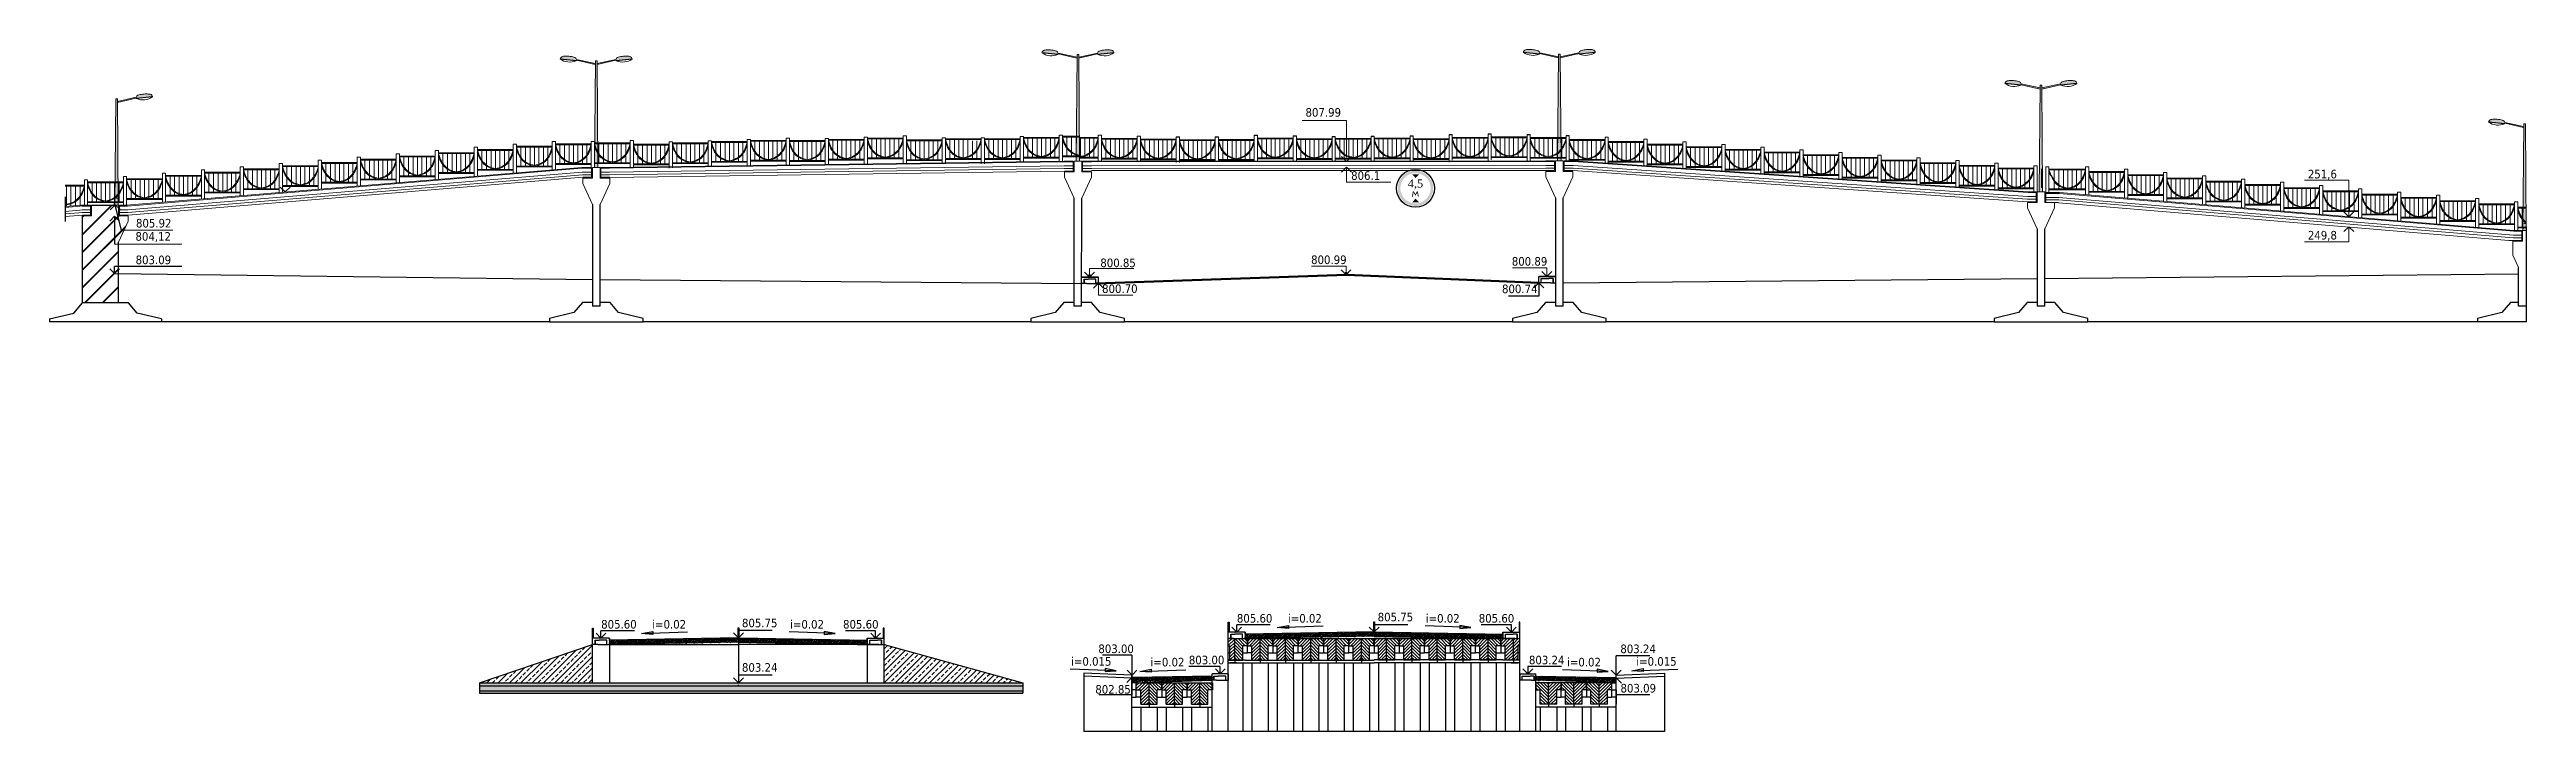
# Model space of a CAD drawing. Header units: millimetres. Extents: x -492806 to 8131902, y -181351 to 2373952.
# Drawn here: x 1960603 to 2114906, y 965646 to 1008189 of the extents above; entities that cross this region are included whole.
import ezdxf

# ---------------------------------------------------------------- set-up
doc = ezdxf.new("R2010")
doc.units = ezdxf.units.MM
doc.header["$LTSCALE"] = 50
for name, color, linetype, lineweight in [('dorogi', 7, 'Continuous', 30), ('text', 5, 'Continuous', 15), ('вертикалка', 200, 'Continuous', 9), ('дорога', 126, 'Continuous', 25), ('розрізи', 7, 'Continuous', 15)]:
    doc.layers.add(name, color=color, linetype=linetype, lineweight=lineweight)
doc.layers.add('rozmiry', color=182, linetype='Continuous')
doc.layers.add('размери', color=250, linetype='Continuous')
doc.styles.add('natasha', font='times.ttf', dxfattribs={"height": 2.5})
doc.styles.get("Standard").update_dxf_attribs({"font": 'tahoma.ttf'})
pattern_1 = [(45, (1375192, 7545342.67), (-100.151965, 100.151965), [])]
pattern_2 = [(45, (1365117.63, 7542584.53), (37.55698686, 137.7089518), [177.0453339, -35.4090668, 0, -35.4090668])]
pattern_3 = [(45, (1381854.95, 7539859.36), (-100.151965, 100.151965), [])]
pattern_4 = [(135, (1381854.95, 7539859.36), (-100.151965, -100.151965), [])]
pattern_5 = [(45, (1378696.57, 7539859.36), (-100.151965, 100.151965), [])]
pattern_6 = [(135, (1378696.57, 7539859.36), (-100.151965, -100.151965), [])]

msp = doc.modelspace()

# ---------------------------------------------------------------- texts
for s, p in [('805.60', (1994967.532, 972068.309)), ('i=0.02', (1998147.631, 972068.309)), ('805.75', (2003738.837, 972149.121)), ('805.60', (2010036.034, 972068.309)), ('805.60', (2034570.037, 972439.536)), ('i=0.02', (2037750.136, 972439.536)), ('805.75', (2043341.342, 972520.349)), ('805.60', (2049638.539, 972439.536)), ('803.00', (2025940.394, 970540.344)), ('803.24', (2058458.601, 970534.648)), ('803.24', (2003738.837, 969376.102)), ('i=0.02', (2029191.421, 969708.188)), ('803.00', (2031577.709, 969839.536)), ('803.24', (2052764.457, 969839.423)), ('802.85', (2025751.348, 968009.134)), ('803.09', (2058470.014, 968080.437))]:
    msp.add_text(s, height=535.7106).set_placement(p)
for s, rotation, p in [('i=0.02', 359.99843254, (2006736.405, 972068.221)), ('i=0.02', 359.99843254, (2046338.909, 972439.448)), ('i=0.015', 359.99843254, (2024242.249, 969752.519)), ('i=0.02', 359.99843254, (2055138.48, 969707.865)), ('i=0.015', 0.00156746, (2059450.7, 969752.449))]:
    msp.add_text(s, height=535.7106, rotation=rotation).set_placement(p)
at = {"layer": 'text', "color": 0}
for s, p in [('804,12', (1965955.761, 996259.453)), ('805.92', (1965988.537, 997085.825)), ('803.09', (1965966.459, 994798.303))]:
    msp.add_text(s, height=535.7106, dxfattribs=at).set_placement(p)
at = {"layer": 'вертикалка', "color": 0}
for s, p in [('807.99', (2038846.478, 1003999.21)), ('806.1', (2041687.569, 1000055.533)), ('251,6', (2101289.207, 1000149.537)), ('249,8', (2101289.207, 996335.834)), ('800.99', (2039193.755, 994806.211)), ('800.85', (2026063.212, 994611.663)), ('800.89', (2051696.861, 994706.211)), ('800.70', (2026173.03, 993000.444)), ('800.74', (2051085.99, 992989.49))]:
    msp.add_text(s, height=535.7106, dxfattribs=at).set_placement(p)

# ---------------------------------------------------------------- blocks, each defined once
blk = doc.blocks.new('3-13')
h = blk.add_hatch(color=1)
edge = h.paths.add_edge_path(flags=16)
edge.add_arc((3.5, 0), 2.8, 0, 360)
edge = h.paths.add_edge_path()
edge.add_arc((3.5, 0), 3.27, 0, 360)
blk.add_hatch(color=7).paths.add_polyline_path([(3.13, -0.77), (3.49, -1.37), (3.83, -0.77), (3.95, -1.54), (4.11, -1.54), (3.92, -0.57), (3.77, -0.57), (3.48, -1.07), (3.18, -0.57), (3.02, -0.57), (2.86, -1.54), (3.02, -1.54)])
at = {"color": 1}
blk.add_circle((3.5, 0), 3.5, dxfattribs=at)
at = {"color": 7}
for points in [[(2.89, 2.6), (4.17, 2.6), (3.5, 1.92)], [(2.89, -2.6), (4.17, -2.6), (3.5, -1.92)]]:
    blk.add_solid(points, dxfattribs=at)
at = {"insert": (2.08, 1.65), "char_height": 1.5, "attachment_point": 1, "style": 'natasha'}
blk.add_mtext_dynamic_manual_height_columns('4,5', width=3.0467, gutter_width=12.5, heights=[0], dxfattribs=at)

# ---------------------------------------------------------------- hatches: boundary and pattern name
h = msp.add_hatch()
h.set_pattern_fill('JIS_LC_8', color=256, scale=100)
h.set_pattern_definition([(45, (271043.5, 0), (-551.5433, 551.5433), []), (45, (271083.5, 0), (-551.5433, 551.5433), [])])
h.paths.add_polyline_path([(1964900.358, 996170.876), (1965503.033, 997471.077), (1965503.033, 997806.029), (1964900.358, 997806.029), (1964900.358, 998478.698), (1964384.902, 998478.698), (1963484.289, 997806.029), (1962659.289, 997806.029), (1962659.289, 992380.56), (1964900.358, 992380.56), (1964900.358, 994206.156), (1964739.645, 994206.156), (1964900.358, 994366.869)])
h = msp.add_hatch()
h.set_pattern_fill('JIS_STN_2.5', color=256, scale=200)
h.set_pattern_definition([(45, (271043.5, 0), (-353.55339, 353.55339), []), (45, (271396.5, 0), (-353.55339, 353.55339), [240, -100])])
h.paths.add_polyline_path([(2012588.57, 971074.873), (2012588.57, 968676.75), (2021238.57, 968676.75)])
h.paths.add_polyline_path([(1994433.969, 971074.715), (1987396.969, 968676.75), (1994433.969, 968676.75)])
h = msp.add_hatch()
h.set_pattern_fill('ANSI36', color=256, scale=22.304924)
h.set_pattern_definition([(45, (1335589.5, 7544971.444), (37.55698686, 137.7089518), [177.0453339, -35.4090668, 0, -35.4090668])])
h.paths.add_polyline_path([(2003515.743, 971216.75), (2003515.743, 971484.434), (1995477.023, 971342.332), (1995477.023, 971074.715)])
h = msp.add_hatch()
h.set_pattern_fill('ANSI36', color=256, scale=22.304924)
h.set_pattern_definition([(45, (1327684.61, 7544971.6), (37.55698686, 137.7089518), [177.0453339, -35.4090668, 0, -35.4090668])])
h.paths.add_polyline_path([(2003515.743, 971484.434), (2003515.743, 971216.75), (2011545.516, 971074.873), (2011545.516, 971342.491)])
h = msp.add_hatch()
h.set_pattern_fill('ANSI31', color=256, scale=44.609848)
h.set_pattern_definition(pattern_1)
h.paths.add_polyline_path([(2034036.474, 970999.844), (2034140.631, 970999.844), (2034140.631, 970107.647), (2034432.711, 970107.647), (2034432.711, 971445.943), (2034036.474, 971445.943)])
h = msp.add_hatch()
h.set_pattern_fill('ANSI31', color=256, scale=44.609848, angle=90)
h.set_pattern_definition([(135, (1382454.2, 7542617.5), (-100.151965, -100.151965), [])])
h.paths.add_polyline_path([(2034943.493, 970999.844), (2035222.305, 970999.844), (2035222.305, 971445.943), (2034432.711, 971445.943), (2034432.711, 970107.647), (2034943.493, 970107.647)])
h = msp.add_hatch()
h.set_pattern_fill('ANSI36', color=256, scale=22.304924)
h.set_pattern_definition([(45, (1375192.005, 7545342.67), (37.55698686, 137.7089518), [177.0453339, -35.4090668, 0, -35.4090668])])
h.paths.add_polyline_path([(2043118.248, 971587.978), (2043118.248, 971855.662), (2035079.528, 971713.56), (2035079.528, 971445.943)])
h = msp.add_hatch()
h.set_pattern_fill('ANSI31', color=256, scale=44.609848)
h.set_pattern_definition([(45, (1385612.57, 7542617.5), (-100.151965, 100.151965), [])])
h.paths.add_polyline_path([(2036011.899, 971445.943), (2035222.305, 971445.943), (2035222.305, 970999.844), (2035501.116, 970999.844), (2035501.116, 970107.647), (2036011.899, 970107.647)])
h.paths.add_polyline_path([(2037591.088, 971445.943), (2036801.494, 971445.943), (2036801.494, 970999.844), (2037080.305, 970999.844), (2037080.305, 970107.647), (2037591.088, 970107.647)])
h = msp.add_hatch()
h.set_pattern_fill('ANSI31', color=256, scale=44.609848, angle=90)
h.set_pattern_definition([(135, (1385612.57, 7542617.5), (-100.151965, -100.151965), [])])
h.paths.add_polyline_path([(2036522.682, 970999.844), (2036801.494, 970999.844), (2036801.494, 971445.943), (2036011.899, 971445.943), (2036011.899, 970107.647), (2036522.682, 970107.647)])
h.paths.add_polyline_path([(2038101.871, 970999.844), (2038380.682, 970999.844), (2038380.682, 971445.943), (2037591.088, 971445.943), (2037591.088, 970107.647), (2038101.871, 970107.647)])
h = msp.add_hatch()
h.set_pattern_fill('ANSI31', color=256, scale=44.609848)
h.set_pattern_definition([(45, (1388770.95, 7542617.5), (-100.151965, 100.151965), [])])
h.paths.add_polyline_path([(2039170.276, 971445.943), (2038380.682, 971445.943), (2038380.682, 970999.844), (2038659.494, 970999.844), (2038659.494, 970107.647), (2039170.276, 970107.647)])
h.paths.add_polyline_path([(2040749.465, 971445.943), (2039959.871, 971445.943), (2039959.871, 970999.844), (2040238.682, 970999.844), (2040238.682, 970107.647), (2040749.465, 970107.647)])
h = msp.add_hatch()
h.set_pattern_fill('ANSI31', color=256, scale=44.609848, angle=90)
h.set_pattern_definition([(135, (1388770.95, 7542617.5), (-100.151965, -100.151965), [])])
h.paths.add_polyline_path([(2039681.059, 970999.844), (2039959.871, 970999.844), (2039959.871, 971445.943), (2039170.276, 971445.943), (2039170.276, 970107.647), (2039681.059, 970107.647)])
h.paths.add_polyline_path([(2041260.248, 970999.844), (2041539.059, 970999.844), (2041539.059, 971445.943), (2040749.465, 971445.943), (2040749.465, 970107.647), (2041260.248, 970107.647)])
h = msp.add_hatch()
h.set_pattern_fill('ANSI31', color=256, scale=44.609848)
h.set_pattern_definition([(45, (1391929.33, 7542617.5), (-100.151965, 100.151965), [])])
h.paths.add_polyline_path([(2042328.654, 971445.943), (2041539.059, 971445.943), (2041539.059, 970999.844), (2041817.871, 970999.844), (2041817.871, 970107.647), (2042328.654, 970107.647)])
h = msp.add_hatch()
h.set_pattern_fill('ANSI31', color=256, scale=44.609848, angle=90)
h.set_pattern_definition([(135, (1391929.33, 7542617.5), (-100.151965, -100.151965), [])])
h.paths.add_polyline_path([(2042839.436, 970999.844), (2043118.248, 970999.844), (2043118.248, 971445.943), (2042328.654, 971445.943), (2042328.654, 970107.647), (2042839.436, 970107.647)])
h = msp.add_hatch()
h.set_pattern_fill('ANSI31', color=256, scale=44.609848)
h.set_pattern_definition([(45, (1393499.57, 7542617.66), (-100.151965, 100.151965), [])])
h.paths.add_polyline_path([(2043898.895, 971446.101), (2043109.3, 971446.101), (2043109.3, 971000.003), (2043388.112, 971000.003), (2043388.112, 970107.806), (2043898.895, 970107.806)])
h.paths.add_polyline_path([(2045478.083, 971446.101), (2044688.489, 971446.101), (2044688.489, 971000.003), (2044967.3, 971000.003), (2044967.3, 970107.806), (2045478.083, 970107.806)])
h = msp.add_hatch()
h.set_pattern_fill('ANSI36', color=256, scale=22.304924)
h.set_pattern_definition([(45, (1367287.114, 7545342.83), (37.55698686, 137.7089518), [177.0453339, -35.4090668, 0, -35.4090668])])
h.paths.add_polyline_path([(2043118.248, 971855.662), (2043118.248, 971587.978), (2051148.021, 971446.101), (2051148.021, 971713.718)])
h = msp.add_hatch()
h.set_pattern_fill('ANSI31', color=256, scale=44.609848, angle=90)
h.set_pattern_definition([(135, (1393499.57, 7542617.66), (-100.151965, -100.151965), [])])
h.paths.add_polyline_path([(2044409.677, 971000.003), (2044688.489, 971000.003), (2044688.489, 971446.101), (2043898.895, 971446.101), (2043898.895, 970107.806), (2044409.677, 970107.806)])
h.paths.add_polyline_path([(2045988.866, 971000.003), (2046267.678, 971000.003), (2046267.678, 971446.101), (2045478.083, 971446.101), (2045478.083, 970107.806), (2045988.866, 970107.806)])
h = msp.add_hatch()
h.set_pattern_fill('ANSI31', color=256, scale=44.609848)
h.set_pattern_definition([(45, (1396657.94, 7542617.66), (-100.151965, 100.151965), [])])
h.paths.add_polyline_path([(2047057.272, 971446.101), (2046267.678, 971446.101), (2046267.678, 971000.003), (2046546.489, 971000.003), (2046546.489, 970107.806), (2047057.272, 970107.806)])
h.paths.add_polyline_path([(2048636.46, 971446.101), (2047846.866, 971446.101), (2047846.866, 971000.003), (2048125.678, 971000.003), (2048125.678, 970107.806), (2048636.46, 970107.806)])
h = msp.add_hatch()
h.set_pattern_fill('ANSI31', color=256, scale=44.609848, angle=90)
h.set_pattern_definition([(135, (1396657.94, 7542617.66), (-100.151965, -100.151965), [])])
h.paths.add_polyline_path([(2047568.055, 971000.003), (2047846.866, 971000.003), (2047846.866, 971446.101), (2047057.272, 971446.101), (2047057.272, 970107.806), (2047568.055, 970107.806)])
h.paths.add_polyline_path([(2049147.243, 971000.003), (2049426.055, 971000.003), (2049426.055, 971446.101), (2048636.46, 971446.101), (2048636.46, 970107.806), (2049147.243, 970107.806)])
h = msp.add_hatch()
h.set_pattern_fill('ANSI31', color=256, scale=44.609848)
h.set_pattern_definition([(45, (1399816.32, 7542617.66), (-100.151965, 100.151965), [])])
h.paths.add_polyline_path([(2049704.866, 970107.806), (2050215.649, 970107.806), (2050215.649, 971446.101), (2049426.055, 971446.101), (2049426.055, 971000.003), (2049704.866, 971000.003)])
h.paths.add_polyline_path([(2051284.055, 970107.806), (2051794.838, 970107.806), (2051794.838, 971446.101), (2051005.243, 971446.101), (2051005.243, 971000.003), (2051284.055, 971000.003)])
h = msp.add_hatch()
h.set_pattern_fill('ANSI31', color=256, scale=44.609848, angle=90)
h.set_pattern_definition([(135, (1399816.32, 7542617.66), (-100.151965, -100.151965), [])])
h.paths.add_polyline_path([(2050726.432, 971000.003), (2051005.243, 971000.003), (2051005.243, 971446.101), (2050215.649, 971446.101), (2050215.649, 970107.806), (2050726.432, 970107.806)])
h = msp.add_hatch()
h.set_pattern_fill('ANSI31', color=256, scale=44.609848)
h.set_pattern_definition(pattern_1)
h.paths.add_polyline_path([(2052191.075, 970999.844), (2052086.917, 970999.844), (2052086.917, 970107.647), (2051794.838, 970107.647), (2051794.838, 971445.943), (2052191.075, 971445.943)])
h = msp.add_hatch()
h.set_pattern_fill('ANSI36', color=256, scale=22.304924)
h.set_pattern_definition(pattern_2)
h.paths.add_polyline_path([(2028036.474, 969009.004), (2028036.474, 968741.362), (2033043.872, 968829.837), (2033043.872, 969097.521)])
h = msp.add_hatch()
h.set_pattern_fill('ANSI36', color=256, scale=22.304924)
h.set_pattern_definition(pattern_2)
h.paths.add_polyline_path([(2058200.062, 969008.826), (2058200.059, 968741.183), (2053192.661, 968829.718), (2053192.664, 969097.401)])
h = msp.add_hatch(color=256)
h.dxf.hatch_style = 1
h.paths.add_polyline_path([(2021238.57, 968676.75), (1987396.969, 968676.75), (1987396.969, 968486.75), (2021238.57, 968486.75)])
h = msp.add_hatch()
h.set_pattern_fill('TRIANG', color=256, scale=30, angle=45)
h.set_pattern_definition([(105, (271043.5, 0), (-276.013305, 73.957542), [142.875, -142.875]), (165, (271043.5, 0), (-202.055763, -202.055762), [142.875, -142.875]), (45, (270905.5, 36.98), (-73.957542, 276.013305), [142.875, -142.875])])
h.paths.add_polyline_path([(2021238.57, 968486.75), (1987396.969, 968486.75), (1987396.969, 968186.75), (2021238.57, 968186.75)])
h = msp.add_hatch()
h.set_pattern_fill('AR-SAND', color=256, scale=3, angle=45)
h.set_pattern_definition([(82.5, (271043.51, 0), (-107.2144046, 100.426047), [0, -115.824, 0, -129.54, 0, -123.825]), (52.5, (271043.5, 0), (-56.703278, 247.419855), [0, -62.484, 0, -104.394, 0, -40.005]), (12.5, (270977.23, -66.27), (167.489948, 168.0996936), [0, -38.1, 0, -137.16, 0, -179.07]), (2.5, (270977.23, -66.27), (114.684333, 209.265234), [0, -19.05, 0, -89.916, 0, -102.87])])
h.paths.add_polyline_path([(2021238.57, 968186.75), (1987396.969, 968186.75), (1987396.969, 968036.75), (2021238.57, 968036.75)])
h = msp.add_hatch()
h.set_pattern_fill('ANSI31', color=256, scale=44.609848)
h.set_pattern_definition(pattern_5)
h.paths.add_polyline_path([(2029095.901, 968687.801), (2028306.306, 968687.801), (2028306.306, 968241.703), (2028585.118, 968241.703), (2028585.118, 967349.506), (2029095.901, 967349.506)])
h.paths.add_polyline_path([(2030675.089, 968687.801), (2029885.495, 968687.801), (2029885.495, 968241.703), (2030164.307, 968241.703), (2030164.307, 967349.506), (2030675.089, 967349.506)])
h = msp.add_hatch()
h.set_pattern_fill('ANSI31', color=256, scale=44.609848, angle=90)
h.set_pattern_definition(pattern_6)
h.paths.add_polyline_path([(2029606.684, 968241.703), (2029885.495, 968241.703), (2029885.495, 968687.801), (2029095.901, 968687.801), (2029095.901, 967349.506), (2029606.684, 967349.506)])
h.paths.add_polyline_path([(2031185.872, 968241.703), (2031464.684, 968241.703), (2031464.684, 968687.801), (2030675.089, 968687.801), (2030675.089, 967349.506), (2031185.872, 967349.506)])
h = msp.add_hatch()
h.set_pattern_fill('ANSI31', color=256, scale=44.609848)
h.set_pattern_definition(pattern_3)
h.paths.add_polyline_path([(2032254.278, 968687.801), (2031464.684, 968687.801), (2031464.684, 968241.703), (2031743.495, 968241.703), (2031743.495, 967349.506), (2032254.278, 967349.506)])
h = msp.add_hatch()
h.set_pattern_fill('ANSI31', color=256, scale=44.609848, angle=90)
h.set_pattern_definition(pattern_4)
h.paths.add_polyline_path([(2032765.061, 968241.703), (2033043.872, 968241.703), (2033043.872, 968687.801), (2032254.278, 968687.801), (2032254.278, 967349.506), (2032765.061, 967349.506)])
h = msp.add_hatch()
h.set_pattern_fill('ANSI31', color=256, scale=44.609848, angle=90)
h.set_pattern_definition(pattern_4)
h.paths.add_polyline_path([(2053471.466, 968241.581), (2053192.654, 968241.584), (2053192.66, 968687.682), (2053982.254, 968687.673), (2053982.238, 967349.378), (2053471.455, 967349.384)])
h = msp.add_hatch()
h.set_pattern_fill('ANSI31', color=256, scale=44.609848)
h.set_pattern_definition(pattern_3)
h.paths.add_polyline_path([(2053982.254, 968687.673), (2054771.848, 968687.664), (2054771.843, 968241.565), (2054493.031, 968241.568), (2054493.021, 967349.372), (2053982.238, 967349.378)])
h = msp.add_hatch()
h.set_pattern_fill('ANSI31', color=256, scale=44.609848, angle=90)
h.set_pattern_definition(pattern_6)
h.paths.add_polyline_path([(2056629.843, 968241.543), (2056351.032, 968241.546), (2056351.037, 968687.645), (2057140.631, 968687.636), (2057140.615, 967349.34), (2056629.833, 967349.346)])
h.paths.add_polyline_path([(2055050.654, 968241.562), (2054771.843, 968241.565), (2054771.848, 968687.664), (2055561.443, 968687.654), (2055561.427, 967349.359), (2055050.644, 967349.365)])
h = msp.add_hatch()
h.set_pattern_fill('ANSI31', color=256, scale=44.609848)
h.set_pattern_definition(pattern_5)
h.paths.add_polyline_path([(2057140.631, 968687.636), (2057930.225, 968687.626), (2057930.22, 968241.528), (2057651.409, 968241.531), (2057651.398, 967349.334), (2057140.615, 967349.34)])
h.paths.add_polyline_path([(2055561.443, 968687.654), (2056351.037, 968687.645), (2056351.032, 968241.546), (2056072.22, 968241.55), (2056072.209, 967349.353), (2055561.427, 967349.359)])
at = {"layer": 'дорога', "lineweight": 5}
h = msp.add_hatch(color=0, dxfattribs=at)
h.dxf.hatch_style = 2
h.paths.add_polyline_path([(1994765.335, 1001048.167), (1994552.754, 1001046.395), (1994551.052, 1000835.294), (1994767.109, 1000835.294)])
h.paths.add_polyline_path([(1994604.623, 1007476.602), (1994711.765, 1007476.602), (1994765.336, 1001048.075), (1994551.052, 1001048.075)])
edge = h.paths.add_edge_path()
edge.add_spline(control_points=[(1995890.494, 1007498.613), (1995882.584, 1007517.345), (1995879.742, 1007542.644), (1995878.574, 1007574.307)], knot_values=[411.1348280265, 411.1348280265, 411.1348280265, 411.1348280265, 430.4436109377, 430.4436109377, 430.4436109377, 430.4436109377], degree=3, periodic=0)
edge.add_spline(control_points=[(1995878.574, 1007574.307), (1995903.339, 1007650.641), (1995969.925, 1007700.83), (1996318.065, 1007773.47), (1996546.976, 1007770.519), (1996781.793, 1007764.617), (1996870.669, 1007677.157), (1996892.541, 1007616.665), (1996895.782, 1007604.975)], knot_values=[0, 0, 0, 0, 32.5301383908, 77.2101904221, 130.2420151751, 174.6573311794, 196.4104362955, 202.2679791873, 202.2679791873, 202.2679791873, 202.2679791873], degree=3, periodic=0)
edge.add_line((1996895.782, 1007604.975), (1995890.494, 1007498.613))
edge = h.paths.add_edge_path()
edge.add_spline(control_points=[(1995878.574, 1007574.307), (1995879.428, 1007551.161), (1995881.176, 1007531.415), (1995885.145, 1007515.15)], knot_values=[416.3285197905, 416.3285197905, 416.3285197905, 416.3285197905, 430.4436109377, 430.4436109377, 430.4436109377, 430.4436109377], degree=3, periodic=0)
edge.add_line((1995885.145, 1007515.15), (1994713.694, 1007245.132))
edge.add_line((1994713.694, 1007245.132), (1994713.16, 1007309.178))
edge.add_line((1994713.16, 1007309.178), (1995878.574, 1007574.307))
edge = h.paths.add_edge_path()
edge.add_spline(control_points=[(1992420.606, 1007604.975), (1992423.847, 1007616.665), (1992445.718, 1007677.157), (1992534.594, 1007764.617), (1992769.412, 1007770.519), (1992998.322, 1007773.47), (1993346.463, 1007700.83), (1993413.048, 1007650.641), (1993437.814, 1007574.307)], knot_values=[0, 0, 0, 0, 5.8575428918, 27.6106480079, 72.0259640122, 125.0577887652, 169.7378407965, 202.2679791873, 202.2679791873, 202.2679791873, 202.2679791873], degree=3, periodic=0)
edge.add_spline(control_points=[(1993437.814, 1007574.307), (1993436.645, 1007542.644), (1993433.804, 1007517.345), (1993425.893, 1007498.613)], knot_values=[411.1348280265, 411.1348280265, 411.1348280265, 411.1348280265, 430.4436109377, 430.4436109377, 430.4436109377, 430.4436109377], degree=3, periodic=0)
edge.add_line((1993425.893, 1007498.613), (1992420.606, 1007604.975))
edge = h.paths.add_edge_path()
edge.add_line((1994603.227, 1007309.178), (1994602.694, 1007245.132))
edge.add_line((1994602.694, 1007245.132), (1993431.242, 1007515.15))
edge.add_spline(control_points=[(1993431.242, 1007515.15), (1993435.211, 1007531.415), (1993436.959, 1007551.161), (1993437.814, 1007574.307)], knot_values=[416.3285197905, 416.3285197905, 416.3285197905, 416.3285197905, 430.4436109377, 430.4436109377, 430.4436109377, 430.4436109377], degree=3, periodic=0)
edge.add_line((1993437.814, 1007574.307), (1994603.227, 1007309.178))
h = msp.add_hatch(color=0, dxfattribs=at)
h.dxf.hatch_style = 2
h.paths.add_polyline_path([(2024772.465, 1001440.367), (2024559.884, 1001438.596), (2024558.182, 1001227.495), (2024774.239, 1001227.495)])
h.paths.add_polyline_path([(2024611.753, 1007868.802), (2024718.895, 1007868.802), (2024772.466, 1001440.276), (2024558.182, 1001440.276)])
edge = h.paths.add_edge_path()
edge.add_spline(control_points=[(2025897.624, 1007890.813), (2025889.714, 1007909.546), (2025886.872, 1007934.844), (2025885.704, 1007966.507)], knot_values=[411.1348280265, 411.1348280265, 411.1348280265, 411.1348280265, 430.4436109377, 430.4436109377, 430.4436109377, 430.4436109377], degree=3, periodic=0)
edge.add_spline(control_points=[(2025885.704, 1007966.507), (2025910.469, 1008042.841), (2025977.055, 1008093.03), (2026325.195, 1008165.671), (2026554.106, 1008162.72), (2026788.924, 1008156.817), (2026877.8, 1008069.357), (2026899.671, 1008008.865), (2026902.912, 1007997.175)], knot_values=[0, 0, 0, 0, 32.5301383908, 77.2101904221, 130.2420151751, 174.6573311794, 196.4104362955, 202.2679791873, 202.2679791873, 202.2679791873, 202.2679791873], degree=3, periodic=0)
edge.add_line((2026902.912, 1007997.175), (2025897.624, 1007890.813))
edge = h.paths.add_edge_path()
edge.add_spline(control_points=[(2025885.704, 1007966.507), (2025886.558, 1007943.361), (2025888.306, 1007923.616), (2025892.275, 1007907.35)], knot_values=[416.3285197905, 416.3285197905, 416.3285197905, 416.3285197905, 430.4436109377, 430.4436109377, 430.4436109377, 430.4436109377], degree=3, periodic=0)
edge.add_line((2025892.275, 1007907.35), (2024720.824, 1007637.332))
edge.add_line((2024720.824, 1007637.332), (2024720.29, 1007701.379))
edge.add_line((2024720.29, 1007701.379), (2025885.704, 1007966.507))
edge = h.paths.add_edge_path()
edge.add_spline(control_points=[(2022427.736, 1007997.175), (2022430.977, 1008008.865), (2022452.848, 1008069.357), (2022541.724, 1008156.817), (2022776.542, 1008162.72), (2023005.452, 1008165.671), (2023353.593, 1008093.03), (2023420.178, 1008042.841), (2023444.944, 1007966.507)], knot_values=[0, 0, 0, 0, 5.8575428918, 27.6106480079, 72.0259640122, 125.0577887652, 169.7378407965, 202.2679791873, 202.2679791873, 202.2679791873, 202.2679791873], degree=3, periodic=0)
edge.add_spline(control_points=[(2023444.944, 1007966.507), (2023443.775, 1007934.844), (2023440.934, 1007909.546), (2023433.023, 1007890.813)], knot_values=[411.1348280265, 411.1348280265, 411.1348280265, 411.1348280265, 430.4436109377, 430.4436109377, 430.4436109377, 430.4436109377], degree=3, periodic=0)
edge.add_line((2023433.023, 1007890.813), (2022427.736, 1007997.175))
edge = h.paths.add_edge_path()
edge.add_line((2024610.357, 1007701.379), (2024609.824, 1007637.332))
edge.add_line((2024609.824, 1007637.332), (2023438.372, 1007907.35))
edge.add_spline(control_points=[(2023438.372, 1007907.35), (2023442.341, 1007923.616), (2023444.089, 1007943.361), (2023444.944, 1007966.507)], knot_values=[416.3285197905, 416.3285197905, 416.3285197905, 416.3285197905, 430.4436109377, 430.4436109377, 430.4436109377, 430.4436109377], degree=3, periodic=0)
edge.add_line((2023444.944, 1007966.507), (2024610.357, 1007701.379))
h = msp.add_hatch(color=0, dxfattribs=at)
h.dxf.hatch_style = 2
h.paths.add_polyline_path([(2054764.918, 1001464.149), (2054552.337, 1001462.377), (2054550.635, 1001251.276), (2054766.692, 1001251.276)])
h.paths.add_polyline_path([(2054604.206, 1007892.584), (2054711.348, 1007892.584), (2054764.919, 1001464.057), (2054550.635, 1001464.057)])
edge = h.paths.add_edge_path()
edge.add_spline(control_points=[(2055890.077, 1007914.594), (2055882.167, 1007933.327), (2055879.325, 1007958.625), (2055878.157, 1007990.288)], knot_values=[411.1348280265, 411.1348280265, 411.1348280265, 411.1348280265, 430.4436109377, 430.4436109377, 430.4436109377, 430.4436109377], degree=3, periodic=0)
edge.add_spline(control_points=[(2055878.157, 1007990.288), (2055902.922, 1008066.623), (2055969.508, 1008116.811), (2056317.648, 1008189.452), (2056546.559, 1008186.501), (2056781.376, 1008180.598), (2056870.252, 1008093.138), (2056892.123, 1008032.646), (2056895.364, 1008020.956)], knot_values=[0, 0, 0, 0, 32.5301383908, 77.2101904221, 130.2420151751, 174.6573311794, 196.4104362955, 202.2679791873, 202.2679791873, 202.2679791873, 202.2679791873], degree=3, periodic=0)
edge.add_line((2056895.364, 1008020.956), (2055890.077, 1007914.594))
edge = h.paths.add_edge_path()
edge.add_spline(control_points=[(2055878.157, 1007990.288), (2055879.011, 1007967.142), (2055880.759, 1007947.397), (2055884.728, 1007931.132)], knot_values=[416.3285197905, 416.3285197905, 416.3285197905, 416.3285197905, 430.4436109377, 430.4436109377, 430.4436109377, 430.4436109377], degree=3, periodic=0)
edge.add_line((2055884.728, 1007931.132), (2054713.277, 1007661.113))
edge.add_line((2054713.277, 1007661.113), (2054712.743, 1007725.16))
edge.add_line((2054712.743, 1007725.16), (2055878.157, 1007990.288))
edge = h.paths.add_edge_path()
edge.add_spline(control_points=[(2052420.189, 1008020.956), (2052423.43, 1008032.646), (2052445.301, 1008093.138), (2052534.177, 1008180.598), (2052768.995, 1008186.501), (2052997.905, 1008189.452), (2053346.046, 1008116.811), (2053412.631, 1008066.623), (2053437.397, 1007990.288)], knot_values=[0, 0, 0, 0, 5.8575428918, 27.6106480079, 72.0259640122, 125.0577887652, 169.7378407965, 202.2679791873, 202.2679791873, 202.2679791873, 202.2679791873], degree=3, periodic=0)
edge.add_spline(control_points=[(2053437.397, 1007990.288), (2053436.228, 1007958.625), (2053433.387, 1007933.327), (2053425.476, 1007914.594)], knot_values=[411.1348280265, 411.1348280265, 411.1348280265, 411.1348280265, 430.4436109377, 430.4436109377, 430.4436109377, 430.4436109377], degree=3, periodic=0)
edge.add_line((2053425.476, 1007914.594), (2052420.189, 1008020.956))
edge = h.paths.add_edge_path()
edge.add_line((2054602.81, 1007725.16), (2054602.277, 1007661.113))
edge.add_line((2054602.277, 1007661.113), (2053430.825, 1007931.132))
edge.add_spline(control_points=[(2053430.825, 1007931.132), (2053434.794, 1007947.397), (2053436.542, 1007967.142), (2053437.397, 1007990.288)], knot_values=[416.3285197905, 416.3285197905, 416.3285197905, 416.3285197905, 430.4436109377, 430.4436109377, 430.4436109377, 430.4436109377], degree=3, periodic=0)
edge.add_line((2053437.397, 1007990.288), (2054602.81, 1007725.16))
h = msp.add_hatch(color=0, dxfattribs=at)
h.dxf.hatch_style = 2
h.paths.add_polyline_path([(2084764.709, 999526.38), (2084552.129, 999524.609), (2084550.426, 999313.508), (2084766.483, 999313.508)])
h.paths.add_polyline_path([(2084603.997, 1005954.815), (2084711.139, 1005954.815), (2084764.71, 999526.289), (2084550.426, 999526.289)])
edge = h.paths.add_edge_path()
edge.add_spline(control_points=[(2085889.869, 1005976.826), (2085881.958, 1005995.559), (2085879.117, 1006020.857), (2085877.948, 1006052.52)], knot_values=[411.1348280265, 411.1348280265, 411.1348280265, 411.1348280265, 430.4436109377, 430.4436109377, 430.4436109377, 430.4436109377], degree=3, periodic=0)
edge.add_spline(control_points=[(2085877.948, 1006052.52), (2085902.713, 1006128.855), (2085969.299, 1006179.043), (2086317.44, 1006251.684), (2086546.35, 1006248.733), (2086781.168, 1006242.83), (2086870.044, 1006155.37), (2086891.915, 1006094.878), (2086895.156, 1006083.188)], knot_values=[0, 0, 0, 0, 32.5301383908, 77.2101904221, 130.2420151751, 174.6573311794, 196.4104362955, 202.2679791873, 202.2679791873, 202.2679791873, 202.2679791873], degree=3, periodic=0)
edge.add_line((2086895.156, 1006083.188), (2085889.869, 1005976.826))
edge = h.paths.add_edge_path()
edge.add_spline(control_points=[(2085877.948, 1006052.52), (2085878.802, 1006029.374), (2085880.551, 1006009.629), (2085884.52, 1005993.363)], knot_values=[416.3285197905, 416.3285197905, 416.3285197905, 416.3285197905, 430.4436109377, 430.4436109377, 430.4436109377, 430.4436109377], degree=3, periodic=0)
edge.add_line((2085884.52, 1005993.363), (2084713.068, 1005723.345))
edge.add_line((2084713.068, 1005723.345), (2084712.534, 1005787.392))
edge.add_line((2084712.534, 1005787.392), (2085877.948, 1006052.52))
edge = h.paths.add_edge_path()
edge.add_spline(control_points=[(2082419.98, 1006083.188), (2082423.221, 1006094.878), (2082445.092, 1006155.37), (2082533.968, 1006242.83), (2082768.786, 1006248.733), (2082997.696, 1006251.684), (2083345.837, 1006179.043), (2083412.423, 1006128.855), (2083437.188, 1006052.52)], knot_values=[0, 0, 0, 0, 5.8575428918, 27.6106480079, 72.0259640122, 125.0577887652, 169.7378407965, 202.2679791873, 202.2679791873, 202.2679791873, 202.2679791873], degree=3, periodic=0)
edge.add_spline(control_points=[(2083437.188, 1006052.52), (2083436.02, 1006020.857), (2083433.178, 1005995.559), (2083425.267, 1005976.826)], knot_values=[411.1348280265, 411.1348280265, 411.1348280265, 411.1348280265, 430.4436109377, 430.4436109377, 430.4436109377, 430.4436109377], degree=3, periodic=0)
edge.add_line((2083425.267, 1005976.826), (2082419.98, 1006083.188))
edge = h.paths.add_edge_path()
edge.add_line((2084602.602, 1005787.392), (2084602.068, 1005723.345))
edge.add_line((2084602.068, 1005723.345), (2083430.617, 1005993.363))
edge.add_spline(control_points=[(2083430.617, 1005993.363), (2083434.586, 1006009.629), (2083436.334, 1006029.374), (2083437.188, 1006052.52)], knot_values=[416.3285197905, 416.3285197905, 416.3285197905, 416.3285197905, 430.4436109377, 430.4436109377, 430.4436109377, 430.4436109377], degree=3, periodic=0)
edge.add_line((2083437.188, 1006052.52), (2084602.602, 1005787.392))
h = msp.add_hatch(color=0, dxfattribs=at)
h.dxf.hatch_style = 2
h.paths.add_polyline_path([(1964886.078, 998691.571), (1964673.498, 998689.8), (1964671.795, 998478.698), (1964887.852, 998478.698)])
h.paths.add_polyline_path([(1964725.366, 1005120.006), (1964832.508, 1005120.006), (1964886.079, 998691.479), (1964671.795, 998691.479)])
edge = h.paths.add_edge_path()
edge.add_spline(control_points=[(1966011.238, 1005142.017), (1966003.327, 1005160.75), (1966000.486, 1005186.048), (1965999.317, 1005217.711)], knot_values=[411.1348280265, 411.1348280265, 411.1348280265, 411.1348280265, 430.4436109377, 430.4436109377, 430.4436109377, 430.4436109377], degree=3, periodic=0)
edge.add_spline(control_points=[(1965999.317, 1005217.711), (1966024.082, 1005294.045), (1966090.668, 1005344.234), (1966438.809, 1005416.875), (1966667.719, 1005413.923), (1966902.537, 1005408.021), (1966991.413, 1005320.561), (1967013.284, 1005260.069), (1967016.525, 1005248.379)], knot_values=[0, 0, 0, 0, 32.5301383908, 77.2101904221, 130.2420151751, 174.6573311794, 196.4104362955, 202.2679791873, 202.2679791873, 202.2679791873, 202.2679791873], degree=3, periodic=0)
edge.add_line((1967016.525, 1005248.379), (1966011.238, 1005142.017))
edge = h.paths.add_edge_path()
edge.add_spline(control_points=[(1965999.317, 1005217.711), (1966000.171, 1005194.565), (1966001.919, 1005174.82), (1966005.888, 1005158.554)], knot_values=[416.3285197905, 416.3285197905, 416.3285197905, 416.3285197905, 430.4436109377, 430.4436109377, 430.4436109377, 430.4436109377], degree=3, periodic=0)
edge.add_line((1966005.888, 1005158.554), (1964834.437, 1004888.536))
edge.add_line((1964834.437, 1004888.536), (1964833.903, 1004952.582))
edge.add_line((1964833.903, 1004952.582), (1965999.317, 1005217.711))
h = msp.add_hatch(color=0, dxfattribs=at)
h.dxf.hatch_style = 2
h.paths.add_polyline_path([(2114679.223, 997116.213), (2114891.803, 997114.442), (2114893.506, 996903.341), (2114677.449, 996903.341)])
h.paths.add_polyline_path([(2114839.935, 1003544.648), (2114732.793, 1003544.648), (2114679.222, 997116.122), (2114893.506, 997116.122)])
edge = h.paths.add_edge_path()
edge.add_spline(control_points=[(2113554.063, 1003566.659), (2113561.974, 1003585.392), (2113564.816, 1003610.69), (2113565.984, 1003642.353)], knot_values=[411.1348280265, 411.1348280265, 411.1348280265, 411.1348280265, 430.4436109377, 430.4436109377, 430.4436109377, 430.4436109377], degree=3, periodic=0)
edge.add_spline(control_points=[(2113565.984, 1003642.353), (2113541.219, 1003718.688), (2113474.633, 1003768.876), (2113126.492, 1003841.517), (2112897.582, 1003838.566), (2112662.764, 1003832.663), (2112573.888, 1003745.203), (2112552.017, 1003684.711), (2112548.776, 1003673.021)], knot_values=[0, 0, 0, 0, 32.5301383908, 77.2101904221, 130.2420151751, 174.6573311794, 196.4104362955, 202.2679791873, 202.2679791873, 202.2679791873, 202.2679791873], degree=3, periodic=0)
edge.add_line((2112548.776, 1003673.021), (2113554.063, 1003566.659))
edge = h.paths.add_edge_path()
edge.add_spline(control_points=[(2113565.984, 1003642.353), (2113565.13, 1003619.207), (2113563.382, 1003599.462), (2113559.413, 1003583.197)], knot_values=[416.3285197905, 416.3285197905, 416.3285197905, 416.3285197905, 430.4436109377, 430.4436109377, 430.4436109377, 430.4436109377], degree=3, periodic=0)
edge.add_line((2113559.413, 1003583.197), (2114730.864, 1003313.178))
edge.add_line((2114730.864, 1003313.178), (2114731.398, 1003377.225))
edge.add_line((2114731.398, 1003377.225), (2113565.984, 1003642.353))

# ---------------------------------------------------------------- linework, layer by layer
for p, q in [((1994418.01, 998527.472), (1994418.01, 992170.435)), ((1994900.15, 992170.435), (1994900.15, 998527.472)), ((2024417.802, 998935.504), (2024417.802, 992170.435)), ((2024899.941, 992170.435), (2024907.28, 998919.672)), ((2054417.593, 998943.454), (2054417.593, 992170.435)), ((2054899.733, 992170.435), (2054899.733, 998943.454)), ((1962659.289, 992380.56), (1962659.289, 997806.029)), ((2084417.385, 997005.686), (2084417.385, 992170.435)), ((2084899.524, 992170.435), (2084899.524, 997005.686)), ((2114906.012, 991206.094), (2114906.012, 997117.625)), ((1964900.358, 992380.56), (1964900.358, 996170.876)), ((2025050.798, 993591.679), (2025050.798, 993855.511)), ((2025050.798, 993855.511), (2025312.117, 993855.511)), ((2025050.798, 993855.511), (2025050.798, 993591.679)), ((2025312.117, 993985.889), (2025304.88, 993993.126)), ((2025312.117, 993985.889), (2025319.354, 993993.126)), ((2054266.737, 993896.094), (2054005.418, 993896.094)), ((2054266.737, 993632.261), (2054266.737, 993896.094)), ((2054266.737, 993896.094), (2054266.737, 993632.261)), ((2114411.392, 992170.435), (2114414.943, 994595.519)), ((1962123.705, 991744.473), (1962659.289, 992380.56)), ((1964900.358, 992380.56), (1962659.289, 992380.56)), ((1965522.367, 992380.56), (1964900.358, 992380.56)), ((1966057.951, 991744.473), (1965522.367, 992380.56)), ((1993796.002, 992411.505), (1993260.418, 991775.417)), ((1994418.01, 992411.505), (1993796.002, 992411.505)), ((1994900.15, 992170.435), (1994418.01, 992170.435)), ((1995522.158, 992411.505), (1994900.15, 992411.505)), ((1996057.742, 991775.417), (1995522.158, 992411.505)), ((2023795.794, 992411.505), (2023260.21, 991775.417)), ((2024417.802, 992411.505), (2023795.794, 992411.505)), ((2024899.941, 992170.435), (2024417.802, 992170.435)), ((2025521.95, 992411.505), (2024899.941, 992411.505)), ((2026057.534, 991775.417), (2025521.95, 992411.505)), ((2053374.54, 992794.998), (2051482.552, 992794.998)), ((2053795.585, 992411.505), (2053260.001, 991775.417)), ((2053374.54, 993632.261), (2053374.54, 992794.998)), ((2054417.593, 992411.505), (2053795.585, 992411.505)), ((2054899.733, 992170.435), (2054417.593, 992170.435)), ((2055521.741, 992411.505), (2054899.733, 992411.505)), ((2056057.325, 991775.417), (2055521.741, 992411.505)), ((2083795.377, 992411.505), (2083259.793, 991775.417)), ((2084417.385, 992411.505), (2083795.377, 992411.505)), ((2084899.524, 992170.435), (2084417.385, 992170.435)), ((2085521.533, 992411.505), (2084899.524, 992411.505)), ((2086057.117, 991775.417), (2085521.533, 992411.505)), ((2113915.703, 992411.505), (2113380.119, 991775.417)), ((2114411.744, 992410.779), (2113915.703, 992411.505)), ((2114906.012, 992170.435), (2114411.392, 992170.435)), ((1960603.337, 991381.932), (1962123.705, 991744.473)), ((1960603.337, 991381.932), (1960603.337, 991206.156)), ((1991740.051, 991206.156), (1960603.337, 991206.156)), ((1967578.318, 991381.932), (1966057.951, 991744.473)), ((1967578.318, 991381.932), (1967578.318, 991206.156)), ((1993260.418, 991775.417), (1991740.051, 991412.876)), ((1991740.051, 991412.876), (1991740.051, 991206.156)), ((1991740.051, 991206.156), (1997578.11, 991206.156)), ((1997578.11, 991412.876), (1996057.742, 991775.417)), ((1997578.11, 991206.156), (1997578.11, 991412.876)), ((2021739.842, 991206.156), (1997578.11, 991206.156)), ((2023260.21, 991775.417), (2021739.842, 991412.876)), ((2021739.842, 991412.876), (2021739.842, 991206.156)), ((2021739.842, 991206.156), (2027577.901, 991206.156)), ((2027577.901, 991412.876), (2026057.534, 991775.417)), ((2027577.901, 991206.156), (2027577.901, 991412.876)), ((2051739.634, 991206.156), (2027577.901, 991206.156)), ((2053260.001, 991775.417), (2051739.634, 991412.876)), ((2051739.634, 991412.876), (2051739.634, 991206.156)), ((2051739.634, 991206.156), (2057577.692, 991206.156)), ((2057577.692, 991412.876), (2056057.325, 991775.417)), ((2057577.692, 991206.156), (2057577.692, 991412.876)), ((2081739.425, 991206.156), (2057577.692, 991206.156)), ((2083259.793, 991775.417), (2081739.425, 991412.876)), ((2081739.425, 991412.876), (2081739.425, 991206.156)), ((2081739.425, 991206.156), (2087577.484, 991206.156)), ((2087577.484, 991412.876), (2086057.117, 991775.417)), ((2087577.484, 991206.156), (2087577.484, 991412.876)), ((2114906.012, 991206.094), (2087577.484, 991206.156)), ((2113380.119, 991775.417), (2111859.752, 991412.876)), ((2111859.752, 991412.876), (2111859.752, 991206.156)), ((2036653.805, 972302.744), (2034558.001, 972302.744)), ((2034558.001, 971847.39), (2034558.001, 972302.744)), ((2037086.754, 972125.847), (2037781.576, 972259.259)), ((2037086.754, 972125.847), (2039946.179, 972232.577)), ((2037781.576, 972072.482), (2037086.754, 972125.847)), ((2037781.576, 972259.259), (2037781.576, 972072.482)), ((2045214.053, 972311.016), (2043118.248, 972311.016)), ((2043118.248, 972311.016), (2043126.295, 971855.804)), ((2049149.802, 972125.682), (2046290.38, 972232.49)), ((2048454.984, 972259.113), (2048454.978, 972072.336)), ((2048454.978, 972072.336), (2049149.802, 972125.682)), ((2049149.802, 972125.682), (2048454.984, 972259.113)), ((2051669.548, 972302.744), (2049784.498, 972302.744)), ((2051669.548, 971847.39), (2051669.548, 972302.744)), ((1987396.969, 968676.75), (1994433.969, 971074.715)), ((1994433.969, 968676.75), (1994433.969, 971476.162)), ((1994584.826, 971074.715), (1994584.826, 971338.547)), ((1994584.826, 971338.547), (1994846.144, 971338.547)), ((1994584.826, 971338.547), (1994584.826, 971074.715)), ((1994846.144, 971468.925), (1994838.907, 971476.162)), ((1994846.144, 971468.925), (1994853.382, 971476.162)), ((1997051.301, 971931.516), (1994955.496, 971931.516)), ((1994955.496, 971476.162), (1994955.496, 971931.516)), ((1995468.896, 971074.715), (1995477.023, 971082.842)), ((1995481.754, 971074.715), (1995481.754, 968676.75)), ((1997484.25, 971754.619), (1998179.071, 971888.031)), ((1997484.25, 971754.619), (2000343.674, 971861.349)), ((1998179.071, 971701.254), (1997484.25, 971754.619)), ((1998179.071, 971888.031), (1998179.071, 971701.254)), ((2005611.548, 971939.788), (2003515.743, 971939.788)), ((2003515.743, 971939.788), (2003523.79, 971484.576)), ((2003523.79, 971484.576), (2003523.79, 968676.75)), ((2009547.297, 971754.454), (2006687.875, 971861.262)), ((2008852.479, 971887.885), (2008852.474, 971701.108)), ((2008852.474, 971701.108), (2009547.297, 971754.454)), ((2009547.297, 971754.454), (2008852.479, 971887.885)), ((2012067.043, 971931.516), (2010181.993, 971931.516)), ((2011402.739, 971074.873), (2012588.57, 971074.873)), ((2011545.516, 971342.491), (2011545.516, 971476.32)), ((2011545.516, 971076.874), (2011545.516, 968678.751)), ((2012067.043, 971476.162), (2012067.043, 971931.516)), ((2012176.394, 971468.925), (2012169.157, 971476.162)), ((2012176.394, 971468.925), (2012183.632, 971476.162)), ((2012437.713, 971338.547), (2012176.394, 971338.547)), ((2012272.631, 971074.873), (2012588.57, 971074.873)), ((2012437.713, 971074.715), (2012437.713, 971338.547)), ((2012437.713, 971338.547), (2012437.713, 971074.715)), ((2012588.57, 968676.75), (2012588.57, 971476.162)), ((2012588.57, 971074.873), (2021238.57, 968676.75)), ((2034036.474, 965646.621), (2034036.474, 971847.39)), ((2034036.474, 970999.844), (2034140.631, 970999.844)), ((2034187.331, 971445.943), (2034187.331, 971709.775)), ((2034187.331, 971709.775), (2034448.649, 971709.775)), ((2034187.331, 971709.775), (2034187.331, 971445.943)), ((2034448.649, 971840.153), (2034441.412, 971847.39)), ((2034448.649, 971840.153), (2034455.886, 971847.39)), ((2035222.305, 970999.844), (2034943.493, 970999.844)), ((2035071.401, 971445.943), (2035079.528, 971454.07)), ((2035222.305, 970999.844), (2035501.116, 970999.844)), ((2036801.494, 970999.844), (2036522.682, 970999.844)), ((2036801.494, 970999.844), (2037080.305, 970999.844)), ((2038380.682, 970999.844), (2038101.871, 970999.844)), ((2038380.682, 970999.844), (2038659.494, 970999.844)), ((2039959.871, 970999.844), (2039681.059, 970999.844)), ((2039959.871, 970999.844), (2040238.682, 970999.844)), ((2041539.059, 970999.844), (2041260.248, 970999.844)), ((2041539.059, 970999.844), (2041817.871, 970999.844)), ((2043118.248, 970999.844), (2042839.436, 970999.844)), ((2043109.3, 971000.003), (2043388.112, 971000.003)), ((2044688.489, 971000.003), (2044409.677, 971000.003)), ((2044688.489, 971000.003), (2044967.3, 971000.003)), ((2046267.678, 971000.003), (2045988.866, 971000.003)), ((2046267.678, 971000.003), (2046546.489, 971000.003)), ((2047846.866, 971000.003), (2047568.055, 971000.003)), ((2047846.866, 971000.003), (2048125.678, 971000.003)), ((2049426.055, 971000.003), (2049147.243, 971000.003)), ((2049426.055, 971000.003), (2049704.866, 971000.003)), ((2051005.243, 971000.003), (2050726.432, 971000.003)), ((2051005.243, 971000.003), (2051005.243, 971446.101)), ((2051005.243, 971446.101), (2052191.075, 971446.101)), ((2051005.243, 971000.003), (2051284.055, 971000.003)), ((2051148.021, 971713.718), (2051148.021, 971847.548)), ((2051778.899, 971840.153), (2051771.662, 971847.39)), ((2051778.899, 971840.153), (2051786.136, 971847.39)), ((2052040.218, 971709.775), (2051778.899, 971709.775)), ((2051875.135, 971446.101), (2052191.075, 971446.101)), ((2052040.218, 971445.943), (2052040.218, 971709.775)), ((2052040.218, 971709.775), (2052040.218, 971445.943)), ((2052191.075, 970999.844), (2052086.917, 970999.844)), ((2052191.075, 965646.621), (2052191.075, 971847.39)), ((2005611.548, 969166.769), (2003523.778, 969166.769)), ((2027053.141, 969438.752), (2024193.719, 969545.56)), ((2028036.474, 969159.004), (2025036.474, 969287.936)), ((2025036.474, 969287.936), (2025036.474, 965646.779)), ((2028028.316, 968969.179), (2025036.474, 969097.761)), ((2028033.218, 970403.552), (2026205.532, 970403.552)), ((2026358.323, 969572.183), (2026358.318, 969385.407)), ((2026358.318, 969385.407), (2027053.141, 969438.752)), ((2027053.141, 969438.752), (2026358.323, 969572.183)), ((2028033.218, 970403.552), (2028033.218, 968687.801)), ((2028036.474, 965646.621), (2028036.474, 969159.004)), ((2028528.04, 969394.498), (2029222.861, 969527.91)), ((2028528.04, 969394.498), (2031387.464, 969501.228)), ((2029222.861, 969341.133), (2028528.04, 969394.498)), ((2029222.861, 969527.91), (2029222.861, 969341.133)), ((2033536.474, 969702.744), (2031571.265, 969702.744)), ((2033036.474, 965646.621), (2033036.474, 969247.39)), ((2033144.277, 968845.943), (2033144.277, 969109.775)), ((2033144.277, 969109.775), (2033405.595, 969109.775)), ((2033144.277, 969109.775), (2033144.277, 968845.943)), ((2033536.474, 969247.39), (2033536.474, 969702.744)), ((2034036.474, 970107.647), (2034943.493, 970107.647)), ((2034575.462, 969929.208), (2034129.364, 969929.208)), ((2035501.116, 970107.647), (2036522.682, 970107.647)), ((2037080.305, 970107.647), (2038101.871, 970107.647)), ((2038659.494, 970107.647), (2039681.059, 970107.647)), ((2040238.682, 970107.647), (2041260.248, 970107.647)), ((2041817.871, 970107.647), (2042839.436, 970107.647)), ((2043388.112, 970107.806), (2044409.677, 970107.806)), ((2044967.3, 970107.806), (2045988.866, 970107.806)), ((2046546.489, 970107.806), (2047568.055, 970107.806)), ((2048125.678, 970107.806), (2049147.243, 970107.806)), ((2049704.866, 970107.806), (2050726.432, 970107.806)), ((2051284.055, 970107.806), (2052191.075, 970107.806)), ((2051652.086, 969929.366), (2052098.185, 969929.366)), ((2052700.065, 969702.63), (2052700.059, 969247.276)), ((2054795.87, 969702.63), (2052700.065, 969702.63)), ((2052830.943, 969240.038), (2052823.706, 969247.275)), ((2053092.26, 969109.657), (2052830.942, 969109.66)), ((2052830.943, 969240.038), (2052838.18, 969247.275)), ((2053092.257, 968845.825), (2053092.26, 969109.657)), ((2053092.26, 969109.657), (2053092.257, 968845.825)), ((2053200.022, 965646.502), (2053200.065, 969247.271)), ((2057708.442, 969394.099), (2054849.02, 969500.907)), ((2057013.624, 969527.53), (2057013.619, 969340.753)), ((2057013.619, 969340.753), (2057708.442, 969394.099)), ((2057708.442, 969394.099), (2057013.624, 969527.53)), ((2058200.022, 965646.443), (2058200.064, 969158.826)), ((2058200.064, 969158.826), (2058200.194, 970361.286)), ((2058200.111, 969159.004), (2061200.111, 969287.936)), ((2060295.868, 970361.286), (2058200.194, 970361.286)), ((2058208.27, 968969.179), (2061200.063, 969097.759)), ((2059183.444, 969438.752), (2059878.262, 969572.183)), ((2059183.444, 969438.752), (2062042.866, 969545.56)), ((2059878.267, 969385.407), (2059183.444, 969438.752)), ((2059878.262, 969572.183), (2059878.267, 969385.407)), ((2061200.065, 969287.934), (2061200.022, 965646.779)), ((1987396.969, 968676.75), (2021238.57, 968676.75)), ((1987396.969, 968676.75), (1987396.969, 968036.75)), ((1987396.969, 968486.75), (2021238.57, 968486.75)), ((1987396.969, 968186.75), (2021238.57, 968186.75)), ((1987396.969, 968036.75), (2021238.57, 968036.75)), ((2003247.236, 968676.756), (2003523.79, 968676.756)), ((2003516.551, 968545.872), (2003523.789, 968553.109)), ((2021238.57, 968676.75), (2021238.57, 968036.75)), ((2028059.924, 967942.121), (2025960.656, 967942.121)), ((2028036.474, 969005.748), (2028027.495, 967942.121)), ((2028306.306, 968241.703), (2028027.495, 968241.703)), ((2028036.474, 968687.801), (2033036.474, 968845.943)), ((2028306.306, 968687.801), (2028036.474, 968687.801)), ((2028306.306, 968241.703), (2028585.118, 968241.703)), ((2029885.495, 968241.703), (2029606.684, 968241.703)), ((2029885.495, 968241.703), (2030164.307, 968241.703)), ((2031464.684, 968241.703), (2031185.872, 968241.703)), ((2031464.684, 968241.703), (2031743.495, 968241.703)), ((2033043.872, 968241.703), (2032765.061, 968241.703)), ((2034028.347, 968845.943), (2034036.474, 968854.07)), ((2052208.187, 968845.835), (2052200.06, 968853.962)), ((2053192.654, 968241.584), (2053471.466, 968241.581)), ((2058200.058, 968687.623), (2053200.06, 968845.824)), ((2054771.843, 968241.565), (2054493.031, 968241.568)), ((2054771.843, 968241.565), (2055050.654, 968241.562)), ((2056351.032, 968241.546), (2056072.22, 968241.55)), ((2056351.032, 968241.546), (2056629.843, 968241.543)), ((2057930.22, 968241.528), (2057651.409, 968241.531)), ((2057930.22, 968241.528), (2058209.032, 968241.525)), ((2057930.225, 968687.626), (2058200.058, 968687.623)), ((2060295.867, 967943.645), (2058200.062, 967943.645)), ((2028036.474, 967171.067), (2033036.474, 967171.067)), ((2028585.118, 967349.506), (2029606.684, 967349.506)), ((2030164.307, 967349.506), (2031185.872, 967349.506)), ((2031743.495, 967349.506), (2032765.061, 967349.506)), ((2058200.04, 967170.888), (2053200.04, 967170.947)), ((2054493.021, 967349.372), (2053471.455, 967349.384)), ((2056072.209, 967349.353), (2055050.644, 967349.365)), ((2057651.398, 967349.334), (2056629.833, 967349.346))]:
    msp.add_line(p, q)
at = {"color": 0}
for p, q in [((1964659.289, 994206.156), (1994418.01, 993843.989)), ((1994900.15, 993839.999), (2024899.941, 993591.679)), ((2054899.733, 993641.485), (2084417.385, 993898.817)), ((2084899.524, 993903.716), (2114414.369, 994203.64))]:
    msp.add_line(p, q, dxfattribs=at)
at = {"color": 0, "lineweight": 9}
for points in [[(2041404.576, 1001478.252), (2041404.576, 1003755.826), (2038641.707, 1003755.826)], [(2041404.576, 1001209.8), (2041095.97, 1001518.405)], [(2041404.576, 1001209.8), (2041713.181, 1001518.405)], [(2041404.576, 1000854.494), (2041095.97, 1000545.888)], [(2041399.941, 1000854.108), (2041399.941, 999918.74), (2044162.811, 999918.74)], [(2041404.576, 1000854.494), (2041713.181, 1000545.888)], [(2103848.305, 997758.168), (2103848.305, 1000035.741), (2101085.436, 1000035.741)], [(1964684.247, 998504.166), (1964381.945, 998189.383)], [(1964684.247, 998504.166), (1964999.03, 998201.865)], [(1975280.28, 999299.476), (1974971.675, 999608.082)], [(1975280.28, 999299.476), (1975588.886, 999608.082)], [(1964659.289, 997789.371), (1964350.683, 997480.765)], [(1964659.289, 997789.371), (1964967.894, 997480.765)], [(2103848.305, 997134.41), (2103848.305, 996199.042), (2101085.436, 996199.042)], [(2103843.671, 997134.795), (2103535.065, 996826.19)], [(2103846.181, 997760.292), (2103537.575, 998068.898)], [(2103843.671, 997134.795), (2104152.276, 996826.19)], [(2103846.181, 997760.292), (2104154.786, 998068.898)], [(1964659.289, 994206.156), (1964350.683, 994514.762)], [(1964659.289, 994206.156), (1964967.894, 994514.762)], [(2025392.219, 993993.708), (2025083.613, 994302.314)], [(2025392.219, 993993.708), (2025083.613, 994302.314)], [(2025392.219, 993993.708), (2025392.219, 994529.419), (2028156.207, 994529.419)], [(2025392.219, 993993.708), (2025700.825, 994302.314)], [(2025942.995, 993725.488), (2025942.995, 992857.415), (2028085.838, 992857.415)], [(2041370.692, 994133.708), (2041370.692, 994669.419), (2039227.85, 994669.419)], [(2041370.692, 994133.708), (2041062.087, 994442.314)], [(2041370.692, 994133.708), (2041062.087, 994442.314)], [(2041370.692, 994133.708), (2041679.298, 994442.314)], [(2053873.798, 994033.708), (2053873.798, 994569.419), (2051730.955, 994569.419)], [(2053873.798, 994033.708), (2053565.192, 994342.314)], [(2053873.798, 994033.708), (2054182.403, 994342.314)], [(2025942.995, 993612.44), (2025634.39, 993303.835)], [(2025942.995, 993612.44), (2026251.601, 993303.835)], [(2025942.995, 993612.44), (2026251.601, 993303.835)], [(2053374.54, 993632.261), (2053683.145, 993323.656)]]:
    msp.add_lwpolyline(points, dxfattribs=at)
for points in [[(2025942.995, 993859.296), (2025942.995, 993993.126), (2024899.941, 993993.126)], [(2025215.881, 993591.679), (2025942.995, 993591.679), (2025942.995, 993859.296)], [(2025792.138, 993591.679), (2025792.138, 993855.511), (2025312.117, 993855.511)], [(2025942.995, 993859.296), (2025942.995, 993993.126)], [(2053374.54, 993899.879), (2053374.54, 994033.708), (2054417.593, 994033.708)], [(2054101.654, 993632.261), (2053374.54, 993632.261), (2053374.54, 993899.879)], [(2053525.397, 993632.261), (2053525.397, 993896.094), (2054005.418, 993896.094)], [(2025215.881, 993591.679), (2024899.941, 993591.679)], [(2053374.54, 993632.261), (2053065.934, 993323.656)], [(2054101.654, 993632.261), (2054417.593, 993632.261)], [(2003493.133, 971484.434), (2003493.133, 972108.972), (2003537.743, 972108.972), (2003537.743, 971484.434)], [(2034036.474, 971847.39), (2034036.474, 972471.928), (2034081.084, 972471.928), (2034081.084, 971847.39)], [(2034558.001, 971847.39), (2034249.395, 972155.995)], [(2034558.001, 971847.39), (2034866.606, 972155.995)], [(2043118.248, 971855.662), (2042809.642, 972164.268)], [(2043103.685, 971855.804), (2043103.685, 972480.342), (2043148.295, 972480.342), (2043148.295, 971855.804)], [(2043118.248, 971855.662), (2043426.854, 972164.268)], [(2051669.548, 971847.39), (2051360.942, 972155.995)], [(2051669.548, 971847.39), (2051978.153, 972155.995)], [(2052191.075, 971847.39), (2052191.075, 972471.928), (2052146.465, 972471.928), (2052146.465, 971847.39)], [(1994433.969, 971476.162), (1994433.969, 972100.7), (1994478.579, 972100.7), (1994478.579, 971476.162)], [(1995477.023, 971342.332), (1995477.023, 971476.162), (1994433.969, 971476.162)], [(1994749.908, 971074.715), (1994433.969, 971074.715)], [(1994955.496, 971476.162), (1994646.89, 971784.767)], [(1994749.908, 971074.715), (1995419.056, 971074.715)], [(1995326.166, 971074.715), (1995326.166, 971338.547), (1994846.144, 971338.547)], [(1994955.496, 971476.162), (1995264.102, 971784.767)], [(1996088.204, 971074.715), (1995419.056, 971074.715)], [(1995477.023, 971342.332), (1995477.023, 971476.162)], [(1995477.023, 971476.162), (1995477.023, 971119.283)], [(1995477.023, 971342.332), (1995477.023, 971074.715)], [(2003515.743, 971216.75), (1995477.023, 971074.715)], [(1995481.754, 971074.715), (2003515.743, 971074.715)], [(1996088.204, 971074.715), (1996757.351, 971074.715)], [(2003515.743, 971484.434), (2003207.138, 971793.04)], [(2003515.743, 971484.434), (2003824.349, 971793.04)], [(2003515.743, 971216.75), (2011545.516, 971074.873)], [(2011540.785, 971074.873), (2003515.743, 971074.873)], [(2010934.335, 971074.873), (2010265.188, 971074.873)], [(2010934.335, 971074.873), (2011603.483, 971074.873)], [(2011545.516, 971342.491), (2011545.516, 971476.32)], [(2011545.516, 971476.32), (2011545.516, 971119.441)], [(2011545.516, 971342.332), (2011545.516, 971476.162), (2012588.57, 971476.162)], [(2011545.516, 971342.491), (2011545.516, 971074.873)], [(2012272.631, 971074.873), (2011603.483, 971074.873)], [(2011696.373, 971074.715), (2011696.373, 971338.547), (2012176.394, 971338.547)], [(2012067.043, 971476.162), (2011758.437, 971784.767)], [(2012067.043, 971476.162), (2012375.648, 971784.767)], [(2012588.57, 971476.162), (2012588.57, 972100.7), (2012543.96, 972100.7), (2012543.96, 971476.162)], [(2035079.528, 971713.56), (2035079.528, 971847.39), (2034036.474, 971847.39)], [(2034352.413, 971445.943), (2034036.474, 971445.943)], [(2034036.474, 971445.943), (2035222.305, 971445.943), (2035222.305, 970999.844)], [(2034140.631, 970107.647), (2034140.631, 970999.844)], [(2034352.413, 971445.943), (2035021.561, 971445.943)], [(2034432.711, 970107.647), (2034432.711, 971445.943)], [(2034928.671, 971445.943), (2034928.671, 971709.775), (2034448.649, 971709.775)], [(2034943.493, 970107.647), (2034943.493, 970999.844)], [(2034943.493, 970553.746), (2035222.305, 970553.746), (2035222.305, 970999.844)], [(2035690.708, 971445.943), (2035021.561, 971445.943)], [(2035079.528, 971713.56), (2035079.528, 971847.39)], [(2035079.528, 971847.39), (2035079.528, 971490.511)], [(2035079.528, 971713.56), (2035079.528, 971445.943)], [(2043118.248, 971587.978), (2035079.528, 971445.943)], [(2035084.258, 971445.943), (2043118.248, 971445.943)], [(2035222.305, 970999.844), (2035222.305, 971445.943), (2036801.494, 971445.943), (2036801.494, 970999.844)], [(2035501.116, 970553.746), (2035222.305, 970553.746), (2035222.305, 970999.844)], [(2035501.116, 970107.647), (2035501.116, 970999.844)], [(2035690.708, 971445.943), (2036359.856, 971445.943)], [(2036011.899, 970107.647), (2036011.899, 971445.943)], [(2036522.682, 970107.647), (2036522.682, 970999.844)], [(2036801.494, 970999.844), (2036801.494, 971445.943), (2038380.682, 971445.943), (2038380.682, 970999.844)], [(2036801.494, 970999.844), (2036801.494, 970553.746)], [(2037080.305, 970107.647), (2037080.305, 970999.844)], [(2037591.088, 970107.647), (2037591.088, 971445.943)], [(2038101.871, 970107.647), (2038101.871, 970999.844)], [(2038101.871, 970553.746), (2038380.682, 970553.746), (2038380.682, 970999.844)], [(2038380.682, 970999.844), (2038380.682, 971445.943), (2039959.871, 971445.943), (2039959.871, 970999.844)], [(2038659.494, 970553.746), (2038380.682, 970553.746), (2038380.682, 970999.844)], [(2038659.494, 970107.647), (2038659.494, 970999.844)], [(2039170.276, 970107.647), (2039170.276, 971445.943)], [(2039681.059, 970107.647), (2039681.059, 970999.844)], [(2039959.871, 970999.844), (2039959.871, 971445.943), (2041539.059, 971445.943), (2041539.059, 970999.844)], [(2039959.871, 970999.844), (2039959.871, 970553.746)], [(2040238.682, 970107.647), (2040238.682, 970999.844)], [(2040749.465, 970107.647), (2040749.465, 971445.943)], [(2041260.248, 970107.647), (2041260.248, 970999.844)], [(2041260.248, 970553.746), (2041539.059, 970553.746), (2041539.059, 970999.844)], [(2041539.059, 970999.844), (2041539.059, 971445.943), (2043118.248, 971445.943), (2043118.248, 970999.844)], [(2041817.871, 970553.746), (2041539.059, 970553.746), (2041539.059, 970999.844)], [(2041817.871, 970107.647), (2041817.871, 970999.844)], [(2042328.654, 970107.647), (2042328.654, 971445.943)], [(2042839.436, 970107.647), (2042839.436, 970999.844)], [(2043109.3, 971000.003), (2043109.3, 971446.101), (2044688.489, 971446.101), (2044688.489, 971000.003)], [(2043118.248, 971587.978), (2051148.021, 971446.101)], [(2051143.29, 971446.101), (2043118.248, 971446.101)], [(2043118.248, 970999.844), (2043118.248, 971445.943)], [(2043118.248, 970999.844), (2043118.248, 970553.746)], [(2043388.112, 970107.806), (2043388.112, 971000.003)], [(2043898.895, 970107.806), (2043898.895, 971446.101)], [(2044409.677, 970107.806), (2044409.677, 971000.003)], [(2044688.489, 971000.003), (2044688.489, 971446.101), (2046267.678, 971446.101), (2046267.678, 971000.003)], [(2044688.489, 971000.003), (2044688.489, 970553.904)], [(2044967.3, 970107.806), (2044967.3, 971000.003)], [(2045478.083, 970107.806), (2045478.083, 971446.101)], [(2045988.866, 970107.806), (2045988.866, 971000.003)], [(2045988.866, 970553.904), (2046267.678, 970553.904), (2046267.678, 971000.003)], [(2046267.678, 971000.003), (2046267.678, 971446.101), (2047846.866, 971446.101), (2047846.866, 971000.003)], [(2046546.489, 970553.904), (2046267.678, 970553.904), (2046267.678, 971000.003)], [(2046546.489, 970107.806), (2046546.489, 971000.003)], [(2047057.272, 970107.806), (2047057.272, 971446.101)], [(2047568.055, 970107.806), (2047568.055, 971000.003)], [(2047846.866, 971000.003), (2047846.866, 971446.101), (2049426.055, 971446.101), (2049426.055, 971000.003)], [(2047846.866, 971000.003), (2047846.866, 970553.904)], [(2048125.678, 970107.806), (2048125.678, 971000.003)], [(2048636.46, 970107.806), (2048636.46, 971446.101)], [(2049147.243, 970107.806), (2049147.243, 971000.003)], [(2049147.243, 970553.904), (2049426.055, 970553.904), (2049426.055, 971000.003)], [(2049426.055, 971000.003), (2049426.055, 971446.101), (2051005.243, 971446.101), (2051005.243, 971000.003)], [(2049704.866, 970553.904), (2049426.055, 970553.904), (2049426.055, 971000.003)], [(2049704.866, 970107.806), (2049704.866, 971000.003)], [(2050536.84, 971446.101), (2049867.692, 971446.101)], [(2050215.649, 970107.806), (2050215.649, 971446.101)], [(2050536.84, 971446.101), (2051205.988, 971446.101)], [(2050726.432, 970107.806), (2050726.432, 971000.003)], [(2051005.243, 971000.003), (2051005.243, 970553.904)], [(2051148.021, 971713.718), (2051148.021, 971847.548)], [(2051148.021, 971847.548), (2051148.021, 971490.669)], [(2051148.021, 971713.56), (2051148.021, 971847.39), (2052191.075, 971847.39)], [(2051148.021, 971713.718), (2051148.021, 971446.101)], [(2051875.135, 971446.101), (2051205.988, 971446.101)], [(2051284.055, 970107.806), (2051284.055, 971000.003)], [(2051298.878, 971445.943), (2051298.878, 971709.775), (2051778.899, 971709.775)], [(2051794.838, 970107.806), (2051794.838, 971446.101)], [(2052086.917, 970107.647), (2052086.917, 970999.844)], [(2028036.966, 969158.512), (2027728.361, 969467.117)], [(2033043.872, 969097.521), (2028036.474, 969009.004)], [(2028036.966, 969158.512), (2028345.572, 969467.117)], [(2034036.474, 969113.56), (2034036.474, 969247.39), (2033036.474, 969247.39)], [(2033536.474, 969247.39), (2033227.868, 969555.995)], [(2033885.617, 968845.943), (2033885.617, 969109.775), (2033405.595, 969109.775)], [(2033536.474, 969247.39), (2033845.079, 969555.995)], [(2034036.474, 970553.746), (2034140.631, 970553.746)], [(2035084.258, 970107.647), (2034036.474, 970107.647)], [(2034036.474, 969929.208), (2043118.248, 969929.208)], [(2034036.474, 969113.56), (2034036.474, 969247.39)], [(2034036.474, 969247.39), (2034036.474, 968890.511)], [(2034036.474, 969113.56), (2034036.474, 968845.943)], [(2034432.711, 970107.647), (2034432.711, 969929.208)], [(2034943.493, 969929.208), (2034943.493, 965646.621)], [(2035084.258, 970107.647), (2035084.258, 970107.647), (2043118.248, 970107.647)], [(2035501.116, 969929.208), (2035501.116, 965646.621)], [(2036011.899, 970107.647), (2036011.899, 969929.208)], [(2036522.682, 970553.746), (2037080.305, 970553.746)], [(2036522.682, 969929.208), (2036522.682, 965646.621)], [(2037080.305, 969929.208), (2037080.305, 965646.621)], [(2037591.088, 970107.647), (2037591.088, 969929.208)], [(2038101.871, 969929.208), (2038101.871, 965646.621)], [(2038659.494, 969929.208), (2038659.494, 965646.621)], [(2039170.276, 970107.647), (2039170.276, 969929.208)], [(2039681.059, 970553.746), (2040238.682, 970553.746)], [(2039681.059, 969929.208), (2039681.059, 965646.621)], [(2040238.682, 969929.208), (2040238.682, 965646.621)], [(2040749.465, 970107.647), (2040749.465, 969929.208)], [(2041260.248, 969929.208), (2041260.248, 965646.621)], [(2041817.871, 969929.208), (2041817.871, 965646.621)], [(2042328.654, 970107.647), (2042328.654, 969929.208)], [(2042839.436, 970553.746), (2043388.112, 970553.746)], [(2042839.436, 969929.208), (2042839.436, 965646.621)], [(2051143.29, 970107.806), (2051143.29, 970107.806), (2043118.248, 970107.806)], [(2052191.075, 969929.366), (2043118.248, 969929.366)], [(2043388.112, 969929.366), (2043388.112, 965646.779)], [(2043898.895, 970107.806), (2043898.895, 969929.366)], [(2044409.677, 970553.904), (2044967.3, 970553.904)], [(2044409.677, 969929.366), (2044409.677, 965646.779)], [(2044967.3, 969929.366), (2044967.3, 965646.779)], [(2045478.083, 970107.806), (2045478.083, 969929.366)], [(2045988.866, 969929.366), (2045988.866, 965646.779)], [(2046546.489, 969929.366), (2046546.489, 965646.779)], [(2047057.272, 970107.806), (2047057.272, 969929.366)], [(2047568.055, 970553.904), (2048125.678, 970553.904)], [(2047568.055, 969929.366), (2047568.055, 965646.779)], [(2048125.678, 969929.366), (2048125.678, 965646.779)], [(2048636.46, 970107.806), (2048636.46, 969929.366)], [(2049147.243, 969929.366), (2049147.243, 965646.779)], [(2049704.866, 969929.366), (2049704.866, 965646.779)], [(2050215.649, 970107.806), (2050215.649, 969929.366)], [(2050726.432, 970553.904), (2051284.055, 970553.904)], [(2050726.432, 969929.366), (2050726.432, 965646.779)], [(2051143.29, 970107.806), (2052191.075, 970107.806)], [(2051284.055, 969929.366), (2051284.055, 965646.779)], [(2051794.838, 970107.806), (2051794.838, 969929.366)], [(2052191.075, 970553.746), (2052086.917, 970553.746)], [(2052200.063, 969113.453), (2052200.06, 968845.836)], [(2052200.065, 969247.282), (2052200.061, 968890.404)], [(2052200.063, 969113.453), (2052200.065, 969247.282), (2053200.065, 969247.271)], [(2052200.063, 969113.453), (2052200.065, 969247.282)], [(2052350.917, 968845.834), (2052350.92, 969109.666), (2052830.942, 969109.66)], [(2052700.065, 969247.276), (2052391.459, 969555.882)], [(2052700.065, 969247.276), (2053008.67, 969555.882)], [(2053192.664, 969097.401), (2058200.062, 969008.826)], [(2058200.064, 969158.826), (2057891.458, 969467.431)], [(2058200.064, 969158.826), (2058508.669, 969467.431)], [(2003523.801, 968676.75), (2003215.195, 968985.356)], [(2003523.801, 968676.75), (2003832.406, 968985.356)], [(2025036.474, 968955.972), (2025005.152, 968955.419)], [(2028033.218, 969009.004), (2027724.613, 968700.398)], [(2028027.495, 967349.506), (2028027.495, 968241.703)], [(2028027.495, 967795.604), (2028306.306, 967795.604), (2028306.306, 968241.703)], [(2028033.218, 969009.004), (2028341.824, 968700.398)], [(2028306.306, 968241.703), (2028306.306, 968687.801), (2029885.495, 968687.801), (2029885.495, 968241.703)], [(2028585.118, 967795.604), (2028306.306, 967795.604), (2028306.306, 968241.703)], [(2028585.118, 967349.506), (2028585.118, 968241.703)], [(2029095.901, 967349.506), (2029095.901, 968687.801)], [(2029606.684, 967349.506), (2029606.684, 968241.703)], [(2029606.684, 967795.604), (2030164.307, 967795.604)], [(2029885.495, 968241.703), (2029885.495, 968687.801), (2031464.684, 968687.801), (2031464.684, 968241.703)], [(2029885.495, 968241.703), (2029885.495, 967795.604)], [(2030164.307, 967349.506), (2030164.307, 968241.703)], [(2030675.089, 967349.506), (2030675.089, 968687.801)], [(2031185.872, 967349.506), (2031185.872, 968241.703)], [(2031185.872, 967795.604), (2031464.684, 967795.604), (2031464.684, 968241.703)], [(2031464.684, 968241.703), (2031464.684, 968687.801), (2033043.872, 968687.801), (2033043.872, 968241.703)], [(2031743.495, 967795.604), (2031464.684, 967795.604), (2031464.684, 968241.703)], [(2031743.495, 967349.506), (2031743.495, 968241.703)], [(2032254.278, 967349.506), (2032254.278, 968687.801)], [(2032765.061, 967349.506), (2032765.061, 968241.703)], [(2033309.359, 968845.943), (2033036.474, 968845.943)], [(2033309.359, 968845.943), (2034036.474, 968845.943)], [(2052927.175, 968845.827), (2052200.06, 968845.836)], [(2052927.175, 968845.827), (2053200.06, 968845.824)], [(2054771.843, 968241.565), (2054771.848, 968687.664), (2053192.66, 968687.682), (2053192.654, 968241.584)], [(2053471.455, 967349.384), (2053471.466, 968241.581)], [(2053982.238, 967349.378), (2053982.254, 968687.673)], [(2054493.021, 967349.372), (2054493.031, 968241.568)], [(2054493.026, 967795.47), (2054771.838, 967795.467), (2054771.843, 968241.565)], [(2055050.649, 967795.463), (2054771.838, 967795.467), (2054771.843, 968241.565)], [(2056351.032, 968241.546), (2056351.037, 968687.645), (2054771.848, 968687.664), (2054771.843, 968241.565)], [(2055050.644, 967349.365), (2055050.654, 968241.562)], [(2055561.427, 967349.359), (2055561.443, 968687.654)], [(2056072.209, 967349.353), (2056072.22, 968241.55)], [(2056629.838, 967795.445), (2056072.215, 967795.451)], [(2056351.032, 968241.546), (2056351.026, 967795.448)], [(2057930.22, 968241.528), (2057930.225, 968687.626), (2056351.037, 968687.645), (2056351.032, 968241.546)], [(2056629.833, 967349.346), (2056629.843, 968241.543)], [(2057140.615, 967349.34), (2057140.631, 968687.636)], [(2057651.398, 967349.334), (2057651.409, 968241.531)], [(2057651.403, 967795.433), (2057930.215, 967795.429), (2057930.22, 968241.528)], [(2058211.525, 968972.435), (2057902.919, 968663.829)], [(2058209.026, 967795.426), (2057930.215, 967795.429), (2057930.22, 968241.528)], [(2058209.021, 967349.328), (2058209.032, 968241.525)], [(2058211.525, 968972.435), (2058520.131, 968663.829)], [(2061200.061, 968955.759), (2061231.383, 968955.205)], [(2028585.118, 967171.067), (2028585.118, 965646.621)], [(2029095.901, 967349.506), (2029095.901, 967171.067)], [(2029606.684, 967171.067), (2029606.684, 965646.621)], [(2030164.307, 967171.067), (2030164.307, 965646.621)], [(2030675.089, 967349.506), (2030675.089, 967171.067)], [(2031185.872, 967171.067), (2031185.872, 965646.621)], [(2031743.495, 967171.067), (2031743.495, 965646.621)], [(2032254.278, 967349.506), (2032254.278, 967171.067)], [(2032765.061, 967171.067), (2032765.061, 965646.621)], [(2053471.453, 967170.944), (2053471.435, 965646.498)], [(2053982.238, 967349.378), (2053982.236, 967170.938)], [(2054493.019, 967170.932), (2054493.001, 965646.486)], [(2055050.642, 967170.926), (2055050.624, 965646.48)], [(2055561.427, 967349.359), (2055561.425, 967170.919)], [(2056072.207, 967170.913), (2056072.189, 965646.468)], [(2056629.83, 967170.907), (2056629.812, 965646.461)], [(2057140.615, 967349.34), (2057140.613, 967170.901)], [(2057651.396, 967170.895), (2057651.378, 965646.449)], [(2061200.022, 965646.779), (2025036.474, 965646.779)]]:
    msp.add_lwpolyline(points)
at = {"color": 0, "lineweight": 50}
for points in [[(2025392.219, 993993.708), (2025392.219, 994154.421)], [(2041370.692, 994133.708), (2041370.692, 994294.421)]]:
    msp.add_lwpolyline(points, dxfattribs=at)
at = {"layer": 'dorogi', "lineweight": 50}
for q in [(2025792.138, 993591.679), (2053374.54, 993632.261)]:
    msp.add_line((2041399.941, 994133.126), q, dxfattribs=at)
at = {"layer": 'dorogi'}
for points in [[(2003515.743, 971484.434), (1995477.023, 971342.332)], [(2003515.743, 971484.434), (2011545.516, 971342.491)], [(2043118.248, 971855.662), (2035079.528, 971713.56)], [(2043118.248, 971855.662), (2051148.021, 971713.718)]]:
    msp.add_lwpolyline(points, dxfattribs=at)
at = {"layer": 'rozmiry'}
for p, q in [((2024899.941, 993993.126), (2025899.941, 993993.126)), ((2054417.593, 994033.708), (2053417.593, 994033.708))]:
    msp.add_line(p, q, dxfattribs=at)
at = {"layer": 'text', "color": 0}
for p, q in [((1968284.566, 996927.178), (1965067.402, 996927.178)), ((1964659.289, 996039.578), (1968850.898, 996039.578))]:
    msp.add_line(p, q, dxfattribs=at)
at = {"layer": 'дорога', "color": 0, "lineweight": 5}
for p, q in [((1993425.893, 1007498.613), (1992420.606, 1007604.975)), ((1995890.494, 1007498.613), (1996895.782, 1007604.975)), ((2023419.758, 1007870.328), (2022423.887, 1007979.899)), ((2023433.023, 1007890.813), (2022427.736, 1007997.175)), ((2024609.824, 1007637.332), (2023438.372, 1007907.35)), ((2024610.357, 1007701.379), (2023444.944, 1007966.507)), ((2024558.182, 1001227.495), (2024611.753, 1007868.802)), ((2024611.753, 1007868.802), (2024718.895, 1007868.802)), ((2024718.895, 1007868.802), (2024611.753, 1007868.802)), ((2024774.239, 1001227.495), (2024718.895, 1007868.802)), ((2024720.29, 1007701.379), (2025885.704, 1007966.507)), ((2024720.824, 1007637.332), (2025892.275, 1007907.35)), ((2025897.624, 1007890.813), (2026902.912, 1007997.175)), ((2025910.889, 1007870.328), (2026906.76, 1007979.899)), ((2053412.211, 1007894.11), (2052416.34, 1008003.68)), ((2053425.476, 1007914.594), (2052420.189, 1008020.956)), ((2054602.277, 1007661.113), (2053430.825, 1007931.132)), ((2054602.81, 1007725.16), (2053437.397, 1007990.288)), ((2054550.635, 1001251.276), (2054604.206, 1007892.584)), ((2054604.206, 1007892.584), (2054711.348, 1007892.584)), ((2054711.348, 1007892.584), (2054604.206, 1007892.584)), ((2054766.692, 1001251.276), (2054711.348, 1007892.584)), ((2054712.743, 1007725.16), (2055878.157, 1007990.288)), ((2054713.277, 1007661.113), (2055884.728, 1007931.132)), ((2055890.077, 1007914.594), (2056895.364, 1008020.956)), ((2055903.342, 1007894.11), (2056899.213, 1008003.68)), ((1993412.628, 1007478.128), (1992416.757, 1007587.698)), ((1994602.694, 1007245.132), (1993431.242, 1007515.15)), ((1994603.227, 1007309.178), (1993437.814, 1007574.307)), ((1994551.052, 1000835.294), (1994604.623, 1007476.602)), ((1994601.188, 1007064.478), (1994601.439, 1007064.537)), ((1994604.623, 1007476.602), (1994711.765, 1007476.602)), ((1994711.765, 1007476.602), (1994604.623, 1007476.602)), ((1994767.109, 1000835.294), (1994711.765, 1007476.602)), ((1994713.16, 1007309.178), (1995878.574, 1007574.307)), ((1994713.694, 1007245.132), (1995885.145, 1007515.15)), ((1994715.199, 1007064.478), (1994714.948, 1007064.537)), ((1995903.759, 1007478.128), (1996899.63, 1007587.698)), ((2024608.318, 1007456.678), (2024608.569, 1007456.737)), ((2024722.329, 1007456.678), (2024722.078, 1007456.737)), ((2054600.771, 1007480.46), (2054601.022, 1007480.519)), ((2054714.782, 1007480.46), (2054714.531, 1007480.519)), ((2083412.002, 1005956.341), (2082416.132, 1006065.912)), ((2083425.267, 1005976.826), (2082419.98, 1006083.188)), ((2085889.869, 1005976.826), (2086895.156, 1006083.188)), ((2085903.134, 1005956.341), (2086899.004, 1006065.912)), ((1964671.795, 998478.698), (1964725.366, 1005120.006)), ((1964721.932, 1004707.882), (1964722.182, 1004707.941)), ((1964725.366, 1005120.006), (1964832.508, 1005120.006)), ((1964832.508, 1005120.006), (1964725.366, 1005120.006)), ((1964887.852, 998478.698), (1964832.508, 1005120.006)), ((1964833.903, 1004952.582), (1965999.317, 1005217.711)), ((1964834.437, 1004888.536), (1966005.888, 1005158.554)), ((1964835.942, 1004707.882), (1964835.692, 1004707.941)), ((1966011.238, 1005142.017), (1967016.525, 1005248.379)), ((1966024.503, 1005121.532), (1967020.373, 1005231.102)), ((2084602.068, 1005723.345), (2083430.617, 1005993.363)), ((2084602.602, 1005787.392), (2083437.188, 1006052.52)), ((2084550.426, 999313.508), (2084603.997, 1005954.815)), ((2084600.563, 1005542.692), (2084600.813, 1005542.751)), ((2084603.997, 1005954.815), (2084711.139, 1005954.815)), ((2084711.139, 1005954.815), (2084603.997, 1005954.815)), ((2084766.483, 999313.508), (2084711.139, 1005954.815)), ((2084712.534, 1005787.392), (2085877.948, 1006052.52)), ((2084713.068, 1005723.345), (2085884.52, 1005993.363)), ((2084714.574, 1005542.692), (2084714.323, 1005542.751)), ((2113540.798, 1003546.174), (2112544.928, 1003655.745)), ((2113554.063, 1003566.659), (2112548.776, 1003673.021)), ((2114730.864, 1003313.178), (2113559.413, 1003583.197)), ((2114731.398, 1003377.225), (2113565.984, 1003642.353)), ((2114677.449, 996903.341), (2114732.793, 1003544.648)), ((2114729.359, 1003132.525), (2114729.609, 1003132.584)), ((2114839.935, 1003544.648), (2114732.793, 1003544.648)), ((2114732.793, 1003544.648), (2114839.935, 1003544.648)), ((2114893.506, 996903.341), (2114839.935, 1003544.648)), ((2114843.369, 1003132.525), (2114843.119, 1003132.584)), ((1979775.683, 1001480.663), (1979876.437, 1001480.663)), ((1979775.683, 999671.353), (1979775.683, 1001480.663)), ((1979977.192, 1001480.663), (1979876.437, 1001480.663)), ((1979977.192, 999688.126), (1979977.192, 1001480.663)), ((1979977.192, 999688.126), (1979977.192, 1001480.663)), ((1982204.66, 1001682.841), (1982305.414, 1001682.841)), ((1982204.66, 999873.531), (1982204.66, 1001682.841)), ((1982406.168, 1001682.841), (1982305.414, 1001682.841)), ((1982406.168, 999890.304), (1982406.168, 1001682.841)), ((1982406.168, 999890.304), (1982406.168, 1001682.841)), ((1982406.168, 1001544.489), (1984633.636, 1001544.489)), ((1982406.168, 1001490.917), (1984633.636, 1001490.917)), ((1982681.679, 1001490.917), (1982681.679, 1000308.829)), ((1982966.378, 1001490.917), (1982966.378, 1000308.829)), ((1983251.077, 1001490.917), (1983251.077, 1000308.829)), ((1983519.902, 1001490.917), (1983519.902, 1000308.829)), ((1983793.992, 1001490.917), (1983793.992, 1000308.829)), ((1984078.69, 1001490.917), (1984078.69, 1000308.829)), ((1984363.389, 1001490.917), (1984363.389, 1000308.829)), ((1984633.636, 1001885.018), (1984734.391, 1001885.018)), ((1984633.636, 1000075.709), (1984633.636, 1001885.018)), ((1984835.145, 1001885.018), (1984734.391, 1001885.018)), ((1984835.145, 1000092.482), (1984835.145, 1001885.018)), ((1984835.145, 1000092.482), (1984835.145, 1001885.018)), ((1984835.145, 1001746.666), (1987062.613, 1001746.666)), ((1984835.145, 1001693.095), (1987062.613, 1001693.095)), ((1985110.656, 1001693.095), (1985110.656, 1000511.006)), ((1985395.355, 1001693.095), (1985395.355, 1000511.006)), ((1985680.054, 1001693.095), (1985680.054, 1000511.006)), ((1985948.879, 1001693.095), (1985948.879, 1000511.006)), ((1986222.968, 1001693.095), (1986222.968, 1000511.006)), ((1986507.667, 1001693.095), (1986507.667, 1000511.006)), ((1986792.365, 1001693.095), (1986792.365, 1000511.006)), ((1987062.613, 1002087.196), (1987163.367, 1002087.196)), ((1987062.613, 1000277.887), (1987062.613, 1002087.196)), ((1987264.122, 1002087.196), (1987163.367, 1002087.196)), ((1987264.122, 1000294.659), (1987264.122, 1002087.196)), ((1987264.122, 1000294.659), (1987264.122, 1002087.196)), ((1987264.122, 1001948.844), (1989491.59, 1001948.844)), ((1987264.122, 1001895.273), (1989491.59, 1001895.273)), ((1987539.633, 1001895.273), (1987539.633, 1000713.184)), ((1987824.332, 1001895.273), (1987824.332, 1000713.184)), ((1988109.03, 1001895.273), (1988109.03, 1000713.184)), ((1988377.856, 1001895.273), (1988377.856, 1000713.184)), ((1988651.945, 1001895.273), (1988651.945, 1000713.184)), ((1988936.643, 1001895.273), (1988936.643, 1000713.184)), ((1989221.342, 1001895.273), (1989221.342, 1000713.184)), ((1989491.59, 1002289.374), (1989592.344, 1002289.374)), ((1989491.59, 1000480.064), (1989491.59, 1002289.374)), ((1989693.098, 1002289.374), (1989592.344, 1002289.374)), ((1989693.098, 1000496.837), (1989693.098, 1002289.374)), ((1989693.098, 1000496.837), (1989693.098, 1002289.374)), ((1989693.098, 1002151.022), (1991920.566, 1002151.022)), ((1989693.098, 1002097.451), (1991920.566, 1002097.451)), ((1989968.609, 1002097.451), (1989968.609, 1000915.362)), ((1990253.308, 1002097.451), (1990253.308, 1000915.362)), ((1990538.007, 1002097.451), (1990538.007, 1000915.362)), ((1990806.832, 1002097.451), (1990806.832, 1000915.362)), ((1991080.922, 1002097.451), (1991080.922, 1000915.362)), ((1991365.62, 1002097.451), (1991365.62, 1000915.362)), ((1991650.319, 1002097.451), (1991650.319, 1000915.362)), ((1991920.566, 1002442.426), (1992021.321, 1002442.426)), ((1991920.566, 1000682.242), (1991920.566, 1002442.426)), ((1992122.075, 1002442.426), (1992021.321, 1002442.426)), ((1992122.075, 1002442.426), (1992021.321, 1002442.426)), ((1992122.075, 1000699.015), (1992122.075, 1002442.426)), ((1992122.075, 1000699.015), (1992122.075, 1002442.426)), ((1992122.075, 1002304.074), (1994349.543, 1002304.074)), ((1992122.075, 1002250.503), (1994349.543, 1002250.503)), ((1992397.586, 1002250.503), (1992397.586, 1001068.414)), ((1992682.285, 1002250.503), (1992682.285, 1001068.414)), ((1992966.984, 1002250.503), (1992966.984, 1001068.414)), ((1993235.809, 1002250.503), (1993235.809, 1001068.414)), ((1993509.898, 1002250.503), (1993509.898, 1001068.414)), ((1993794.597, 1002250.503), (1993794.597, 1001068.414)), ((1994079.295, 1002250.503), (1994079.295, 1001068.414)), ((1994349.543, 1000835.294), (1994349.543, 1002442.426)), ((1994349.543, 1002442.426), (1994450.297, 1002442.426)), ((1994551.052, 1002442.426), (1994450.297, 1002442.426)), ((1994551.052, 1002442.426), (1994450.297, 1002442.426)), ((1994551.052, 1000835.294), (1994551.052, 1002442.426)), ((1994551.052, 1000835.294), (1994551.052, 1002442.426)), ((1994551.052, 1002363.317), (1996778.52, 1002363.317)), ((1994551.052, 1002309.746), (1996778.52, 1002309.746)), ((1994826.563, 1002309.746), (1994826.563, 1001127.658)), ((1995111.261, 1002309.746), (1995111.261, 1001127.658)), ((1995395.96, 1002309.746), (1995395.96, 1001127.658)), ((1995664.786, 1002309.746), (1995664.786, 1001127.658)), ((1995938.875, 1002309.746), (1995938.875, 1001127.658)), ((1996223.573, 1002309.746), (1996223.573, 1001127.658)), ((1996508.272, 1002309.746), (1996508.272, 1001127.658)), ((1996778.52, 1000877.557), (1996778.52, 1002501.669)), ((1996778.52, 1002501.669), (1996879.274, 1002501.669)), ((1996980.028, 1002501.669), (1996879.274, 1002501.669)), ((1996980.028, 1002501.669), (1996879.274, 1002501.669)), ((1996980.028, 1000884.12), (1996980.028, 1002501.669)), ((1996982.253, 1002281.757), (1999209.721, 1002281.757)), ((1996982.253, 1002228.186), (1999209.721, 1002228.186)), ((1997255.539, 1002228.186), (1997255.539, 1001046.097)), ((1997540.238, 1002228.186), (1997540.238, 1001046.097)), ((1997824.937, 1002228.186), (1997824.937, 1001046.097)), ((1998095.987, 1002228.186), (1998095.987, 1001046.097)), ((1998370.077, 1002228.186), (1998370.077, 1001046.097)), ((1998654.775, 1002228.186), (1998654.775, 1001046.097)), ((1998939.474, 1002228.186), (1998939.474, 1001046.097)), ((1999209.721, 1000795.997), (1999209.721, 1002420.109)), ((1999209.721, 1002420.109), (1999310.476, 1002420.109)), ((1999411.23, 1002420.109), (1999310.476, 1002420.109)), ((1999411.23, 1002420.109), (1999310.476, 1002420.109)), ((1999411.23, 1000802.56), (1999411.23, 1002420.109)), ((1999411.23, 1002360.865), (2001638.698, 1002360.865)), ((1999411.23, 1002307.294), (2001638.698, 1002307.294)), ((1999686.741, 1002307.294), (1999686.741, 1001125.205)), ((1999971.44, 1002307.294), (1999971.44, 1001125.205)), ((2000256.139, 1002307.294), (2000256.139, 1001125.205)), ((2000524.964, 1002307.294), (2000524.964, 1001125.205)), ((2000799.053, 1002307.294), (2000799.053, 1001125.205)), ((2001083.752, 1002307.294), (2001083.752, 1001125.205)), ((2001368.451, 1002307.294), (2001368.451, 1001125.205)), ((2001638.698, 1000875.105), (2001638.698, 1002499.217)), ((2001638.698, 1002499.217), (2001739.452, 1002499.217)), ((2001840.207, 1002499.217), (2001739.452, 1002499.217)), ((2001840.207, 1002499.217), (2001739.452, 1002499.217)), ((2001840.207, 1000881.668), (2001840.207, 1002499.217)), ((2001840.207, 1002439.974), (2004067.675, 1002439.974)), ((2001840.207, 1002386.402), (2004067.675, 1002386.402)), ((2002115.718, 1002386.402), (2002115.718, 1001204.314)), ((2002400.417, 1002386.402), (2002400.417, 1001204.314)), ((2002685.116, 1002386.402), (2002685.116, 1001204.314)), ((2002953.941, 1002386.402), (2002953.941, 1001204.314)), ((2003228.03, 1002386.402), (2003228.03, 1001204.314)), ((2003512.728, 1002386.402), (2003512.728, 1001204.314)), ((2003797.427, 1002386.402), (2003797.427, 1001204.314)), ((2004067.675, 1000954.214), (2004067.675, 1002578.326)), ((2004067.675, 1002578.326), (2004168.429, 1002578.326)), ((2004269.183, 1002578.326), (2004168.429, 1002578.326)), ((2004269.183, 1002578.326), (2004168.429, 1002578.326)), ((2004269.183, 1000960.776), (2004269.183, 1002578.326)), ((2004269.183, 1002519.082), (2006496.651, 1002519.082)), ((2004269.183, 1002465.511), (2006496.651, 1002465.511)), ((2004544.694, 1002465.511), (2004544.694, 1001283.422)), ((2004829.393, 1002465.511), (2004829.393, 1001283.422)), ((2005114.092, 1002465.511), (2005114.092, 1001283.422)), ((2005382.917, 1002465.511), (2005382.917, 1001283.422)), ((2005657.007, 1002465.511), (2005657.007, 1001283.422)), ((2005941.705, 1002465.511), (2005941.705, 1001283.422)), ((2006226.404, 1002465.511), (2006226.404, 1001283.422)), ((2006496.651, 1000987.853), (2006496.651, 1002657.434)), ((2006496.651, 1002657.434), (2006597.406, 1002657.434)), ((2006698.16, 1002657.434), (2006597.406, 1002657.434)), ((2006698.16, 1002657.434), (2006597.406, 1002657.434)), ((2006695.935, 1002503.449), (2008923.403, 1002503.449)), ((2006695.935, 1002449.878), (2008923.403, 1002449.878)), ((2006698.16, 1000990.643), (2006698.16, 1002657.434)), ((2006973.671, 1002449.878), (2006973.671, 1001267.789)), ((2007258.37, 1002449.878), (2007258.37, 1001267.789)), ((2007540.844, 1002449.878), (2007540.844, 1001267.789)), ((2007809.669, 1002449.878), (2007809.669, 1001267.789)), ((2008083.758, 1002449.878), (2008083.758, 1001267.789)), ((2008368.456, 1002449.878), (2008368.456, 1001267.789)), ((2008653.155, 1002449.878), (2008653.155, 1001267.789)), ((2008923.403, 1001017.689), (2008923.403, 1002641.801)), ((2008923.403, 1002641.801), (2009024.157, 1002641.801)), ((2009124.912, 1002641.801), (2009024.157, 1002641.801)), ((2009124.912, 1002641.801), (2009024.157, 1002641.801)), ((2009124.912, 1001024.252), (2009124.912, 1002641.801)), ((2009124.912, 1002582.557), (2011352.379, 1002582.557)), ((2009124.912, 1002528.986), (2011352.379, 1002528.986)), ((2009400.423, 1002528.986), (2009400.423, 1001346.897)), ((2009685.121, 1002528.986), (2009685.121, 1001346.897)), ((2009969.82, 1002528.986), (2009969.82, 1001346.897)), ((2010238.646, 1002528.986), (2010238.646, 1001346.897)), ((2010512.735, 1002528.986), (2010512.735, 1001346.897)), ((2010797.433, 1002528.986), (2010797.433, 1001346.897)), ((2011082.132, 1002528.986), (2011082.132, 1001346.897)), ((2011352.379, 1001055.1), (2011352.379, 1002720.909)), ((2011352.379, 1002720.909), (2011453.134, 1002720.909)), ((2011553.888, 1002720.909), (2011453.134, 1002720.909)), ((2011553.888, 1002720.909), (2011453.134, 1002720.909)), ((2011553.888, 1001057.891), (2011553.888, 1002720.909)), ((2011553.888, 1002661.666), (2013781.356, 1002661.666)), ((2011553.888, 1002608.094), (2013781.356, 1002608.094)), ((2011553.888, 1001426.006), (2013781.356, 1001426.006)), ((2011829.399, 1002608.094), (2011829.399, 1001426.006)), ((2012114.098, 1002608.094), (2012114.098, 1001426.006)), ((2012398.797, 1002608.094), (2012398.797, 1001426.006)), ((2012667.622, 1002608.094), (2012667.622, 1001426.006)), ((2012941.712, 1002608.094), (2012941.712, 1001426.006)), ((2013226.41, 1002608.094), (2013226.41, 1001426.006)), ((2013511.109, 1002608.094), (2013511.109, 1001426.006)), ((2013781.356, 1001088.739), (2013781.356, 1002800.018)), ((2013781.356, 1002800.018), (2013882.111, 1002800.018)), ((2013982.865, 1002800.018), (2013882.111, 1002800.018)), ((2013982.865, 1001091.53), (2013982.865, 1002800.018)), ((2013982.865, 1002545.401), (2016210.333, 1002545.401)), ((2013982.865, 1002491.83), (2016210.333, 1002491.83)), ((2014258.376, 1002491.83), (2014258.376, 1001309.741)), ((2014543.075, 1002491.83), (2014543.075, 1001309.741)), ((2014827.774, 1002491.83), (2014827.774, 1001309.741)), ((2015096.599, 1002491.83), (2015096.599, 1001309.741)), ((2015370.688, 1002491.83), (2015370.688, 1001309.741)), ((2015655.386, 1002491.83), (2015655.386, 1001309.741)), ((2015940.085, 1002491.83), (2015940.085, 1001309.741)), ((2016210.333, 1001059.641), (2016210.333, 1002683.753)), ((2016210.333, 1002683.753), (2016311.087, 1002683.753)), ((2016411.842, 1002683.753), (2016311.087, 1002683.753)), ((2016411.842, 1002683.753), (2016311.087, 1002683.753)), ((2016411.842, 1001066.204), (2016411.842, 1002683.753)), ((2016411.842, 1002624.509), (2018639.309, 1002624.509)), ((2016411.842, 1002570.938), (2018639.309, 1002570.938)), ((2016687.353, 1002570.938), (2016687.353, 1001388.849)), ((2016972.051, 1002570.938), (2016972.051, 1001388.849)), ((2017256.75, 1002570.938), (2017256.75, 1001388.849)), ((2017525.576, 1002570.938), (2017525.576, 1001388.849)), ((2017799.665, 1002570.938), (2017799.665, 1001388.849)), ((2018091.702, 1002491.83), (2018091.702, 1001309.741)), ((2018376.401, 1002491.83), (2018376.401, 1001309.741)), ((2018646.648, 1001059.641), (2018646.648, 1002683.753)), ((2018646.648, 1002683.753), (2018747.402, 1002683.753)), ((2018848.157, 1002683.753), (2018747.402, 1002683.753)), ((2018848.157, 1002683.753), (2018747.402, 1002683.753)), ((2018848.157, 1001066.204), (2018848.157, 1002683.753)), ((2018848.157, 1002624.509), (2021075.625, 1002624.509)), ((2018848.157, 1002570.938), (2021075.625, 1002570.938)), ((2019123.668, 1002570.938), (2019123.668, 1001388.849)), ((2019408.367, 1002570.938), (2019408.367, 1001388.849)), ((2019693.066, 1002570.938), (2019693.066, 1001388.849)), ((2019961.891, 1002570.938), (2019961.891, 1001388.849)), ((2020235.98, 1002570.938), (2020235.98, 1001388.849)), ((2020520.678, 1002570.938), (2020520.678, 1001388.849)), ((2020805.377, 1002570.938), (2020805.377, 1001388.849)), ((2021075.625, 1001138.749), (2021075.625, 1002762.861)), ((2021075.625, 1002762.861), (2021176.379, 1002762.861)), ((2021277.133, 1002762.861), (2021176.379, 1002762.861)), ((2021277.133, 1002762.861), (2021176.379, 1002762.861)), ((2021277.133, 1001145.312), (2021277.133, 1002762.861)), ((2021277.133, 1002703.618), (2023504.601, 1002703.618)), ((2021277.133, 1002650.047), (2023504.601, 1002650.047)), ((2021277.133, 1001467.958), (2023504.601, 1001467.958)), ((2021552.644, 1002650.047), (2021552.644, 1001467.958)), ((2021837.343, 1002650.047), (2021837.343, 1001467.958)), ((2022122.042, 1002650.047), (2022122.042, 1001467.958)), ((2022390.867, 1002650.047), (2022390.867, 1001467.958)), ((2022664.957, 1002650.047), (2022664.957, 1001467.958)), ((2022949.655, 1002650.047), (2022949.655, 1001467.958)), ((2023234.354, 1002650.047), (2023234.354, 1001467.958)), ((2023504.601, 1001217.858), (2023504.601, 1002841.97)), ((2023504.601, 1002841.97), (2023605.356, 1002841.97)), ((2023706.11, 1002841.97), (2023605.356, 1002841.97)), ((2023706.11, 1002841.97), (2023605.356, 1002841.97)), ((2023706.11, 1001224.421), (2023706.11, 1002841.97)), ((2023706.11, 1002782.726), (2024761.279, 1002782.726)), ((2023706.11, 1002729.155), (2024761.725, 1002729.155)), ((2023706.11, 1001547.066), (2024771.576, 1001547.066)), ((2023706.11, 1001493.495), (2024772.022, 1001493.495)), ((2023981.621, 1002729.155), (2023981.621, 1001547.066)), ((2024266.32, 1002729.155), (2024266.32, 1001547.066)), ((2024551.019, 1002729.155), (2024551.019, 1001547.066)), ((2024761.279, 1002705.897), (2025933.578, 1002705.897)), ((2024762.365, 1002652.326), (2025933.578, 1002652.326)), ((2024772.216, 1001470.238), (2025933.578, 1001470.238)), ((2024819.844, 1002652.326), (2024819.844, 1001470.238)), ((2025093.933, 1002652.326), (2025093.933, 1001470.238)), ((2025378.632, 1002652.326), (2025378.632, 1001470.238)), ((2025663.331, 1002652.326), (2025663.331, 1001470.238)), ((2025933.578, 1001220.137), (2025933.578, 1002844.25)), ((2025933.578, 1002844.25), (2026034.332, 1002844.25)), ((2026135.087, 1002844.25), (2026034.332, 1002844.25)), ((2026135.087, 1002844.25), (2026034.332, 1002844.25)), ((2026135.087, 1001216.535), (2026135.087, 1002844.25)), ((2026135.087, 1002641.895), (2028362.555, 1002641.895)), ((2026135.087, 1002588.323), (2028362.555, 1002588.323)), ((2026410.598, 1002588.323), (2026410.598, 1001406.235)), ((2026695.297, 1002588.323), (2026695.297, 1001406.235)), ((2026979.996, 1002588.323), (2026979.996, 1001406.235)), ((2027248.821, 1002588.323), (2027248.821, 1001406.235)), ((2027522.91, 1002588.323), (2027522.91, 1001406.235)), ((2027807.608, 1002588.323), (2027807.608, 1001406.235)), ((2028092.307, 1002588.323), (2028092.307, 1001406.235)), ((2028362.555, 1001173.115), (2028362.555, 1002780.247)), ((2028362.555, 1002780.247), (2028463.309, 1002780.247)), ((2028564.063, 1002780.247), (2028463.309, 1002780.247)), ((2028564.063, 1001173.115), (2028564.063, 1002780.247)), ((2028564.063, 1001173.115), (2028564.063, 1002780.247)), ((2028564.063, 1002598.474), (2030791.531, 1002598.474)), ((2028564.063, 1002544.903), (2030791.531, 1002544.903)), ((2028839.574, 1002544.903), (2028839.574, 1001362.814)), ((2029124.273, 1002544.903), (2029124.273, 1001362.814)), ((2029408.972, 1002544.903), (2029408.972, 1001362.814)), ((2029677.797, 1002544.903), (2029677.797, 1001362.814)), ((2029951.887, 1002544.903), (2029951.887, 1001362.814)), ((2030236.585, 1002544.903), (2030236.585, 1001362.814)), ((2030521.284, 1002544.903), (2030521.284, 1001362.814)), ((2030791.531, 1001129.694), (2030791.531, 1002736.826)), ((2030993.04, 1001129.694), (2030993.04, 1002736.826)), ((2030993.04, 1001129.694), (2030993.04, 1002736.826)), ((2030993.04, 1002555.054), (2033220.508, 1002555.054)), ((2030993.04, 1002501.483), (2033220.508, 1002501.483)), ((2031268.551, 1002501.483), (2031268.551, 1001319.394)), ((2031553.25, 1002501.483), (2031553.25, 1001319.394)), ((2031837.949, 1002501.483), (2031837.949, 1001319.394)), ((2032106.774, 1002501.483), (2032106.774, 1001319.394)), ((2032380.863, 1002501.483), (2032380.863, 1001319.394)), ((2032665.562, 1002501.483), (2032665.562, 1001319.394)), ((2032950.261, 1002501.483), (2032950.261, 1001319.394)), ((2033220.508, 1001180.401), (2033220.508, 1002740.622)), ((2033422.299, 1001279.593), (2033422.299, 1002740.622)), ((2033422.299, 1002567.882), (2035649.767, 1002567.882)), ((2033422.299, 1002514.311), (2035649.767, 1002514.311)), ((2033697.81, 1002514.311), (2033697.81, 1001332.222)), ((2033982.509, 1002514.311), (2033982.509, 1001332.222)), ((2034267.208, 1002514.311), (2034267.208, 1001332.222)), ((2034536.033, 1002514.311), (2034536.033, 1001332.222)), ((2034810.123, 1002514.311), (2034810.123, 1001332.222)), ((2035094.821, 1002514.311), (2035094.821, 1001332.222)), ((2035379.52, 1002514.311), (2035379.52, 1001332.222)), ((2035649.767, 1001236.173), (2035649.767, 1002843.305)), ((2035851.276, 1001236.173), (2035851.276, 1002843.305)), ((2035851.276, 1001236.173), (2035851.276, 1002843.305)), ((2035851.276, 1002661.532), (2038078.744, 1002661.532)), ((2035851.276, 1002607.961), (2038078.744, 1002607.961)), ((2035851.276, 1001425.872), (2038078.744, 1001425.872)), ((2036126.787, 1002607.961), (2036126.787, 1001425.872)), ((2036411.486, 1002607.961), (2036411.486, 1001425.872)), ((2036696.185, 1002607.961), (2036696.185, 1001425.872)), ((2036965.01, 1002607.961), (2036965.01, 1001425.872)), ((2037239.1, 1002607.961), (2037239.1, 1001425.872)), ((2037523.798, 1002607.961), (2037523.798, 1001425.872)), ((2037808.497, 1002607.961), (2037808.497, 1001425.872)), ((2038078.744, 1001192.753), (2038078.744, 1002799.884)), ((2038272.914, 1002618.112), (2040500.382, 1002618.112)), ((2038272.914, 1002564.541), (2040500.382, 1002564.541)), ((2038280.253, 1001192.753), (2038280.253, 1002799.884)), ((2038280.253, 1001192.753), (2038280.253, 1002799.884)), ((2038555.764, 1002564.541), (2038555.764, 1001382.452)), ((2038840.463, 1002564.541), (2038840.463, 1001382.452)), ((2039125.162, 1002564.541), (2039125.162, 1001382.452)), ((2039393.987, 1002564.541), (2039393.987, 1001382.452)), ((2039668.076, 1002564.541), (2039668.076, 1001382.452)), ((2039945.436, 1002564.541), (2039945.436, 1001382.452)), ((2040230.135, 1002564.541), (2040230.135, 1001382.452)), ((2040500.382, 1001186.517), (2040500.382, 1002756.464)), ((2040701.608, 1001217.453), (2040701.608, 1002756.464)), ((2040701.608, 1002642.812), (2042929.076, 1002642.812)), ((2040701.608, 1002589.241), (2042929.076, 1002589.241)), ((2040977.119, 1002589.241), (2040977.119, 1001407.152)), ((2041261.818, 1002589.241), (2041261.818, 1001407.152)), ((2041546.517, 1002589.241), (2041546.517, 1001407.152)), ((2041815.342, 1002589.241), (2041815.342, 1001407.152)), ((2042089.432, 1002589.241), (2042089.432, 1001407.152)), ((2042374.13, 1002589.241), (2042374.13, 1001407.152)), ((2042658.829, 1002589.241), (2042658.829, 1001407.152)), ((2042929.076, 1001174.032), (2042929.076, 1002781.164)), ((2043130.585, 1001174.032), (2043130.585, 1002781.164)), ((2043130.585, 1001174.032), (2043130.585, 1002781.164)), ((2043130.585, 1002662.244), (2045358.053, 1002662.244)), ((2043130.585, 1002608.673), (2045358.053, 1002608.673)), ((2043130.585, 1001426.584), (2045358.053, 1001426.584)), ((2043406.096, 1002608.673), (2043406.096, 1001426.584)), ((2043690.795, 1002608.673), (2043690.795, 1001426.584)), ((2043975.494, 1002608.673), (2043975.494, 1001426.584)), ((2044244.319, 1002608.673), (2044244.319, 1001426.584)), ((2044518.408, 1002608.673), (2044518.408, 1001426.584)), ((2044803.106, 1002608.673), (2044803.106, 1001426.584)), ((2045087.805, 1002608.673), (2045087.805, 1001426.584)), ((2045358.053, 1001193.465), (2045358.053, 1002800.596)), ((2045559.561, 1001193.465), (2045559.561, 1002800.596)), ((2045559.561, 1001193.465), (2045559.561, 1002800.596)), ((2045559.561, 1002618.824), (2047787.029, 1002618.824)), ((2045559.561, 1002565.253), (2047787.029, 1002565.253)), ((2045835.072, 1002565.253), (2045835.072, 1001383.164)), ((2046119.771, 1002565.253), (2046119.771, 1001383.164)), ((2046404.47, 1002565.253), (2046404.47, 1001383.164)), ((2046673.295, 1002565.253), (2046673.295, 1001383.164)), ((2046947.385, 1002565.253), (2046947.385, 1001383.164)), ((2047232.083, 1002565.253), (2047232.083, 1001383.164)), ((2047516.782, 1002565.253), (2047516.782, 1001383.164)), ((2047787.029, 1001150.044), (2047787.029, 1002882.776)), ((2047988.538, 1001275.644), (2047988.538, 1002882.776)), ((2047988.538, 1001275.644), (2047988.538, 1002882.776)), ((2047988.538, 1002701.003), (2050216.006, 1002701.003)), ((2047988.538, 1002647.432), (2050216.006, 1002647.432)), ((2047988.538, 1001465.343), (2050216.006, 1001465.343)), ((2048264.049, 1002647.432), (2048264.049, 1001465.343)), ((2048548.748, 1002647.432), (2048548.748, 1001465.343)), ((2048833.447, 1002647.432), (2048833.447, 1001465.343)), ((2049102.272, 1002647.432), (2049102.272, 1001465.343)), ((2049376.362, 1002647.432), (2049376.362, 1001465.343)), ((2049661.06, 1002647.432), (2049661.06, 1001465.343)), ((2049945.759, 1002647.432), (2049945.759, 1001465.343)), ((2050216.006, 1001232.223), (2050216.006, 1002919.355)), ((2050417.515, 1001312.223), (2050417.515, 1002919.355)), ((2050417.515, 1001312.223), (2050417.515, 1002919.355)), ((2050417.515, 1002737.583), (2052644.983, 1002737.583)), ((2050417.515, 1002684.012), (2052644.983, 1002684.012)), ((2050417.515, 1001501.923), (2052644.983, 1001501.923)), ((2050417.515, 1001448.352), (2052644.983, 1001448.352)), ((2050693.026, 1002684.012), (2050693.026, 1001501.923)), ((2050977.725, 1002684.012), (2050977.725, 1001501.923)), ((2051262.424, 1002684.012), (2051262.424, 1001501.923)), ((2051531.249, 1002684.012), (2051531.249, 1001501.923)), ((2051805.338, 1002684.012), (2051805.338, 1001501.923)), ((2052090.036, 1002684.012), (2052090.036, 1001501.923)), ((2052374.735, 1002684.012), (2052374.735, 1001501.923)), ((2052644.983, 1001268.803), (2052644.983, 1002875.935)), ((2052846.491, 1001268.803), (2052846.491, 1002875.935)), ((2052846.491, 1001268.803), (2052846.491, 1002875.935)), ((2052846.491, 1002694.162), (2055073.959, 1002694.162)), ((2052846.491, 1002640.591), (2055073.959, 1002640.591)), ((2052846.491, 1001458.502), (2055073.959, 1001458.502)), ((2053122.002, 1002640.591), (2053122.002, 1001458.502)), ((2053406.701, 1002640.591), (2053406.701, 1001458.502)), ((2053691.4, 1002640.591), (2053691.4, 1001458.502)), ((2053960.225, 1002640.591), (2053960.225, 1001458.502)), ((2054234.315, 1002640.591), (2054234.315, 1001458.502)), ((2054519.013, 1002640.591), (2054519.013, 1001458.502)), ((2054803.712, 1002640.591), (2054803.712, 1001458.502)), ((2055073.959, 1001251.276), (2055073.959, 1002832.514)), ((2055275.468, 1001251.276), (2055275.468, 1002832.514)), ((2055275.468, 1001251.276), (2055275.468, 1002832.514)), ((2055275.468, 1002572.497), (2057502.936, 1002572.497)), ((2055275.468, 1002518.926), (2057502.936, 1002518.926)), ((2055550.979, 1002518.926), (2055550.979, 1001336.837)), ((2055835.678, 1002518.926), (2055835.678, 1001336.837)), ((2056120.377, 1002518.926), (2056120.377, 1001336.837)), ((2056389.202, 1002518.926), (2056389.202, 1001336.837)), ((2056663.292, 1002518.926), (2056663.292, 1001336.837)), ((2056947.99, 1002518.926), (2056947.99, 1001336.837)), ((2057232.689, 1002518.926), (2057232.689, 1001336.837)), ((2057502.936, 1001117.509), (2057502.936, 1002710.849)), ((2057502.936, 1002710.849), (2057603.69, 1002710.849)), ((2057704.445, 1002710.849), (2057603.69, 1002710.849)), ((2057704.445, 1002710.849), (2057603.69, 1002710.849)), ((2057704.445, 1001103.717), (2057704.445, 1002710.849)), ((2057704.445, 1002450.831), (2059931.913, 1002450.831)), ((2057704.445, 1002397.26), (2059931.913, 1002397.26)), ((2057979.956, 1002397.26), (2057979.956, 1001215.171)), ((2058264.655, 1002397.26), (2058264.655, 1001215.171)), ((2058549.354, 1002397.26), (2058549.354, 1001215.171)), ((2058818.179, 1002397.26), (2058818.179, 1001215.171)), ((2059092.268, 1002397.26), (2059092.268, 1001215.171)), ((2059376.966, 1002397.26), (2059376.966, 1001215.171)), ((2059661.665, 1002397.26), (2059661.665, 1001215.171)), ((2059931.913, 1000951.263), (2059931.913, 1002589.183)), ((2059931.913, 1002589.183), (2060032.667, 1002589.183)), ((2060133.421, 1002589.183), (2060032.667, 1002589.183)), ((2060133.421, 1002589.183), (2060032.667, 1002589.183)), ((2060133.421, 1000937.472), (2060133.421, 1002589.183)), ((2060133.421, 1002284.586), (2062360.889, 1002284.586)), ((2060133.421, 1002231.015), (2062360.889, 1002231.015)), ((2060408.932, 1002231.015), (2060408.932, 1001048.926)), ((2060693.631, 1002231.015), (2060693.631, 1001048.926)), ((2060978.33, 1002231.015), (2060978.33, 1001048.926)), ((2061247.155, 1002231.015), (2061247.155, 1001048.926)), ((2061521.245, 1002231.015), (2061521.245, 1001048.926)), ((2061805.943, 1002231.015), (2061805.943, 1001048.926)), ((2062090.642, 1002231.015), (2062090.642, 1001048.926)), ((2062360.889, 1000785.018), (2062360.889, 1002422.938)), ((2062360.889, 1002422.938), (2062461.644, 1002422.938)), ((2062562.398, 1002422.938), (2062461.644, 1002422.938)), ((2062562.398, 1002422.938), (2062461.644, 1002422.938)), ((2062562.398, 1000771.226), (2062562.398, 1002422.938)), ((2062562.398, 1002118.34), (2064789.866, 1002118.34)), ((2062562.398, 1002064.769), (2064789.866, 1002064.769)), ((2062837.909, 1002064.769), (2062837.909, 1000882.68)), ((2063122.608, 1002064.769), (2063122.608, 1000882.68)), ((2063407.307, 1002064.769), (2063407.307, 1000882.68)), ((2063676.132, 1002064.769), (2063676.132, 1000882.68)), ((2063950.222, 1002064.769), (2063950.222, 1000882.68)), ((2064234.92, 1002064.769), (2064234.92, 1000882.68)), ((2064519.619, 1002064.769), (2064519.619, 1000882.68)), ((2064789.866, 1000618.772), (2064789.866, 1002256.692)), ((2064789.866, 1002256.692), (2064890.62, 1002256.692)), ((2064991.375, 1002256.692), (2064890.62, 1002256.692)), ((2064991.375, 1002256.692), (2064890.62, 1002256.692)), ((2064991.375, 1000604.981), (2064991.375, 1002256.692)), ((2064991.375, 1001952.095), (2067218.843, 1001952.095)), ((2064991.375, 1001898.524), (2067218.843, 1001898.524)), ((2065266.886, 1001898.524), (2065266.886, 1000716.435)), ((2065551.585, 1001898.524), (2065551.585, 1000716.435)), ((2065836.284, 1001898.524), (2065836.284, 1000716.435)), ((2066105.109, 1001898.524), (2066105.109, 1000716.435)), ((2066379.198, 1001898.524), (2066379.198, 1000716.435)), ((2066663.896, 1001898.524), (2066663.896, 1000716.435)), ((2066948.595, 1001898.524), (2066948.595, 1000716.435)), ((2067218.843, 1000452.527), (2067218.843, 1002090.447)), ((2067218.843, 1002090.447), (2067319.597, 1002090.447)), ((2067420.351, 1002090.447), (2067319.597, 1002090.447)), ((2067420.351, 1002090.447), (2067319.597, 1002090.447)), ((2067420.351, 1000438.735), (2067420.351, 1002090.447)), ((2067420.351, 1001785.849), (2069647.819, 1001785.849)), ((2067420.351, 1001732.278), (2069647.819, 1001732.278)), ((2067695.862, 1001732.278), (2067695.862, 1000550.189)), ((2067980.561, 1001732.278), (2067980.561, 1000550.189)), ((2068265.26, 1001732.278), (2068265.26, 1000550.189)), ((2068534.085, 1001732.278), (2068534.085, 1000550.189)), ((2068808.175, 1001732.278), (2068808.175, 1000550.189)), ((2069092.873, 1001732.278), (2069092.873, 1000550.189)), ((2069377.572, 1001732.278), (2069377.572, 1000550.189)), ((2069647.819, 1000286.281), (2069647.819, 1001924.201)), ((2069647.819, 1001924.201), (2069748.574, 1001924.201)), ((2069849.328, 1001924.201), (2069748.574, 1001924.201)), ((2069849.328, 1001924.201), (2069748.574, 1001924.201)), ((2069849.328, 1000272.489), (2069849.328, 1001924.201)), ((2069849.328, 1001619.604), (2072076.796, 1001619.604)), ((2069849.328, 1001566.033), (2072076.796, 1001566.033)), ((2070124.839, 1001566.033), (2070124.839, 1000383.944)), ((2070409.538, 1001566.033), (2070409.538, 1000383.944)), ((2070694.237, 1001566.033), (2070694.237, 1000383.944)), ((2070963.062, 1001566.033), (2070963.062, 1000383.944)), ((2071237.152, 1001566.033), (2071237.152, 1000383.944)), ((2071521.85, 1001566.033), (2071521.85, 1000383.944)), ((2071806.549, 1001566.033), (2071806.549, 1000383.944)), ((2072076.796, 1000120.036), (2072076.796, 1001757.956)), ((2072076.796, 1001757.956), (2072177.55, 1001757.956)), ((2072278.305, 1001757.956), (2072177.55, 1001757.956)), ((2072278.305, 1001757.956), (2072177.55, 1001757.956)), ((2072278.305, 1000106.244), (2072278.305, 1001757.956)), ((2072278.305, 1001453.358), (2074505.773, 1001453.358)), ((2074505.773, 999953.79), (2074505.773, 1001591.71)), ((2074505.773, 1001591.71), (2074606.527, 1001591.71)), ((2074707.281, 1001591.71), (2074606.527, 1001591.71)), ((2074707.281, 1001591.71), (2074606.527, 1001591.71)), ((2074707.281, 999939.998), (2074707.281, 1001591.71)), ((2076934.749, 999787.545), (2076934.749, 1001425.465)), ((2076934.749, 1001425.465), (2077035.504, 1001425.465)), ((2077136.258, 1001425.465), (2077035.504, 1001425.465)), ((2077136.258, 1001425.465), (2077035.504, 1001425.465)), ((2077136.258, 999773.753), (2077136.258, 1001425.465)), ((1962772.846, 1000065.419), (1962873.601, 1000065.419)), ((1962772.846, 998478.698), (1962772.846, 1000065.419)), ((1962974.355, 1000065.419), (1962873.601, 1000065.419)), ((1962974.355, 998478.698), (1962974.355, 1000065.419)), ((1962974.355, 998478.698), (1962974.355, 1000065.419)), ((1962974.355, 999927.067), (1965201.823, 999927.067)), ((1964683.478, 999927.067), (1965201.823, 999927.067)), ((1965201.823, 1000267.597), (1965302.577, 1000267.597)), ((1965201.823, 998458.287), (1965201.823, 1000267.597)), ((1965403.332, 1000267.597), (1965302.577, 1000267.597)), ((1965403.332, 998475.06), (1965403.332, 1000267.597)), ((1965403.332, 998475.06), (1965403.332, 1000267.597)), ((1965403.332, 1000129.245), (1967630.8, 1000129.245)), ((1965403.332, 1000075.674), (1967630.8, 1000075.674)), ((1965678.843, 1000075.674), (1965678.843, 998893.585)), ((1965963.542, 1000075.674), (1965963.542, 998893.585)), ((1966248.24, 1000075.674), (1966248.24, 998893.585)), ((1966517.066, 1000075.674), (1966517.066, 998893.585)), ((1966791.155, 1000075.674), (1966791.155, 998893.585)), ((1967075.853, 1000075.674), (1967075.853, 998893.585)), ((1967360.552, 1000075.674), (1967360.552, 998893.585)), ((1967630.8, 1000469.774), (1967731.554, 1000469.774)), ((1967630.8, 998660.465), (1967630.8, 1000469.774)), ((1967832.308, 1000469.774), (1967731.554, 1000469.774)), ((1967832.308, 998677.238), (1967832.308, 1000469.774)), ((1967832.308, 998677.238), (1967832.308, 1000469.774)), ((1967832.308, 1000331.422), (1970059.776, 1000331.422)), ((1967832.308, 1000277.851), (1970059.776, 1000277.851)), ((1968107.819, 1000277.851), (1968107.819, 999095.763)), ((1968392.518, 1000277.851), (1968392.518, 999095.763)), ((1968677.217, 1000277.851), (1968677.217, 999095.763)), ((1968946.042, 1000277.851), (1968946.042, 999095.763)), ((1969220.132, 1000277.851), (1969220.132, 999095.763)), ((1969504.83, 1000277.851), (1969504.83, 999095.763)), ((1969789.529, 1000277.851), (1969789.529, 999095.763)), ((1970059.776, 1000671.952), (1970160.531, 1000671.952)), ((1970059.776, 998862.643), (1970059.776, 1000671.952)), ((1970261.285, 1000671.952), (1970160.531, 1000671.952)), ((1970261.285, 998879.415), (1970261.285, 1000671.952)), ((1970261.285, 998879.415), (1970261.285, 1000671.952)), ((1970261.285, 1000533.6), (1972488.753, 1000533.6)), ((1970261.285, 1000480.029), (1972488.753, 1000480.029)), ((1970536.796, 1000480.029), (1970536.796, 999297.94)), ((1970536.796, 1000480.029), (1970536.796, 999297.94)), ((1970821.495, 1000480.029), (1970821.495, 999297.94)), ((1971106.194, 1000480.029), (1971106.194, 999297.94)), ((1971390.893, 1000480.029), (1971390.893, 999297.94)), ((1971675.592, 1000480.029), (1971675.592, 999297.94)), ((1971933.807, 1000480.029), (1971933.807, 999297.94)), ((1972218.505, 1000480.029), (1972218.505, 999297.94)), ((1972488.753, 1000874.13), (1972589.507, 1000874.13)), ((1972488.753, 999064.82), (1972488.753, 1000874.13)), ((1972690.262, 1000874.13), (1972589.507, 1000874.13)), ((1972690.262, 999081.593), (1972690.262, 1000874.13)), ((1972690.262, 999081.593), (1972690.262, 1000874.13)), ((1972690.262, 1000735.778), (1974917.73, 1000735.778)), ((1972690.262, 1000682.207), (1974917.73, 1000682.207)), ((1972965.773, 1000682.207), (1972965.773, 999500.118)), ((1973250.472, 1000682.207), (1973250.472, 999500.118)), ((1973535.17, 1000682.207), (1973535.17, 999500.118)), ((1973803.996, 1000682.207), (1973803.996, 999500.118)), ((1974078.085, 1000682.207), (1974078.085, 999500.118)), ((1974362.783, 1000682.207), (1974362.783, 999500.118)), ((1974647.482, 1000682.207), (1974647.482, 999500.118)), ((1974917.73, 1001076.307), (1975018.484, 1001076.307)), ((1974917.73, 999266.998), (1974917.73, 1001076.307)), ((1975119.238, 1001076.307), (1975018.484, 1001076.307)), ((1975119.238, 999283.771), (1975119.238, 1001076.307)), ((1975119.238, 999283.771), (1975119.238, 1001076.307)), ((1975119.238, 1000937.955), (1977346.706, 1000937.955)), ((1975119.238, 1000884.384), (1977346.706, 1000884.384)), ((1975394.749, 1000884.384), (1975394.749, 999702.296)), ((1975679.448, 1000884.384), (1975679.448, 999702.296)), ((1975964.147, 1000884.384), (1975964.147, 999702.296)), ((1976232.972, 1000884.384), (1976232.972, 999702.296)), ((1976507.062, 1000884.384), (1976507.062, 999702.296)), ((1976791.76, 1000884.384), (1976791.76, 999702.296)), ((1977076.459, 1000884.384), (1977076.459, 999702.296)), ((1977346.706, 1001278.485), (1977447.461, 1001278.485)), ((1977346.706, 999469.176), (1977346.706, 1001278.485)), ((1977548.215, 1001278.485), (1977447.461, 1001278.485)), ((1977548.215, 999485.948), (1977548.215, 1001278.485)), ((1977548.215, 999485.948), (1977548.215, 1001278.485)), ((1977548.215, 1001140.133), (1979775.683, 1001140.133)), ((1977548.215, 1001086.562), (1979775.683, 1001086.562)), ((1977548.215, 999904.473), (1979775.683, 999904.473)), ((1977823.726, 1001086.562), (1977823.726, 999904.473)), ((1978108.425, 1001086.562), (1978108.425, 999904.473)), ((1978393.124, 1001086.562), (1978393.124, 999904.473)), ((1978661.949, 1001086.562), (1978661.949, 999904.473)), ((1978936.038, 1001086.562), (1978936.038, 999904.473)), ((1979220.737, 1001086.562), (1979220.737, 999904.473)), ((1979505.435, 1001086.562), (1979505.435, 999904.473)), ((1979977.192, 1001342.311), (1982204.66, 1001342.311)), ((1979977.192, 1001288.74), (1982204.66, 1001288.74)), ((1979977.192, 1000106.651), (1982204.66, 1000106.651)), ((1979977.192, 1000053.08), (1982204.66, 1000053.08)), ((1980252.703, 1001288.74), (1980252.703, 1000106.651)), ((1980537.402, 1001288.74), (1980537.402, 1000106.651)), ((1980822.1, 1001288.74), (1980822.1, 1000106.651)), ((1981090.926, 1001288.74), (1981090.926, 1000106.651)), ((1981365.015, 1001288.74), (1981365.015, 1000106.651)), ((1981649.713, 1001288.74), (1981649.713, 1000106.651)), ((1981934.412, 1001288.74), (1981934.412, 1000106.651)), ((1982406.168, 1000308.829), (1984633.636, 1000308.829)), ((1982406.168, 1000255.258), (1984633.636, 1000255.258)), ((1984835.145, 1000511.006), (1987062.613, 1000511.006)), ((1984835.145, 1000457.435), (1987062.613, 1000457.435)), ((1987264.122, 1000713.184), (1989491.59, 1000713.184)), ((1987264.122, 1000659.613), (1989491.59, 1000659.613)), ((1989693.098, 1000915.362), (1991920.566, 1000915.362)), ((1989693.098, 1000861.791), (1991920.566, 1000861.791)), ((1992122.075, 1001068.414), (1994349.543, 1001068.414)), ((1992122.075, 1001014.843), (1994349.543, 1001014.843)), ((1994551.052, 1001127.658), (1996778.52, 1001127.658)), ((1994551.052, 1001074.086), (1996778.52, 1001074.086)), ((1996982.253, 1001046.097), (1999209.721, 1001046.097)), ((1996982.253, 1000992.526), (1999209.721, 1000992.526)), ((1999411.23, 1001125.205), (2001638.698, 1001125.205)), ((1999411.23, 1001071.634), (2001638.698, 1001071.634)), ((2001840.207, 1001204.314), (2004067.675, 1001204.314)), ((2001840.207, 1001150.743), (2004067.675, 1001150.743)), ((2004269.183, 1001283.422), (2006496.651, 1001283.422)), ((2004269.183, 1001229.851), (2006496.651, 1001229.851)), ((2006695.935, 1001267.789), (2008923.403, 1001267.789)), ((2006695.935, 1001210.406), (2008923.403, 1001210.406)), ((2009124.912, 1001346.897), (2011352.379, 1001346.897)), ((2009124.912, 1001293.326), (2011352.379, 1001293.326)), ((2011553.888, 1001372.435), (2013781.356, 1001372.435)), ((2013982.865, 1001309.741), (2016210.333, 1001309.741)), ((2013982.865, 1001256.17), (2016210.333, 1001256.17)), ((2016411.842, 1001388.849), (2018639.309, 1001388.849)), ((2016411.842, 1001335.278), (2018639.309, 1001335.278)), ((2018848.157, 1001388.849), (2021075.625, 1001388.849)), ((2018848.157, 1001335.278), (2021075.625, 1001335.278)), ((2021277.133, 1001414.387), (2023504.601, 1001414.387)), ((2024772.663, 1001416.667), (2025933.578, 1001416.667)), ((2026135.087, 1001406.235), (2028362.555, 1001406.235)), ((2026135.087, 1001352.664), (2028362.555, 1001352.664)), ((2028564.063, 1001362.814), (2030791.531, 1001362.814)), ((2028564.063, 1001309.243), (2030791.531, 1001309.243)), ((2030993.04, 1001319.394), (2033220.508, 1001319.394)), ((2030993.04, 1001265.823), (2033220.508, 1001265.823)), ((2033422.299, 1001332.222), (2035649.767, 1001332.222)), ((2033422.299, 1001278.651), (2035649.767, 1001278.651)), ((2035851.276, 1001372.301), (2038078.744, 1001372.301)), ((2038272.914, 1001382.452), (2040500.382, 1001382.452)), ((2038272.914, 1001328.881), (2040500.382, 1001328.881)), ((2040701.608, 1001407.152), (2042929.076, 1001407.152)), ((2040701.608, 1001353.581), (2042929.076, 1001353.581)), ((2043130.585, 1001373.013), (2045358.053, 1001373.013)), ((2045559.561, 1001383.164), (2047787.029, 1001383.164)), ((2045559.561, 1001329.593), (2047787.029, 1001329.593)), ((2047988.538, 1001411.772), (2050216.006, 1001411.772)), ((2052846.491, 1001404.931), (2055073.959, 1001404.931)), ((2055275.468, 1001336.837), (2057502.936, 1001336.837)), ((2055275.468, 1001283.266), (2057502.936, 1001283.266)), ((2057704.445, 1001215.171), (2059931.913, 1001215.171)), ((2057704.445, 1001161.6), (2059931.913, 1001161.6)), ((2060133.421, 1001048.926), (2062360.889, 1001048.926)), ((2060133.421, 1000995.355), (2062360.889, 1000995.355)), ((2062562.398, 1000882.68), (2064789.866, 1000882.68)), ((2062562.398, 1000829.109), (2064789.866, 1000829.109)), ((2064991.375, 1000716.435), (2067218.843, 1000716.435)), ((2064991.375, 1000662.864), (2067218.843, 1000662.864)), ((2067420.351, 1000550.189), (2069647.819, 1000550.189)), ((2067420.351, 1000496.618), (2069647.819, 1000496.618)), ((2069849.328, 1000383.944), (2072076.796, 1000383.944)), ((2069849.328, 1000330.373), (2072076.796, 1000330.373)), ((2072278.305, 1001399.787), (2074505.773, 1001399.787)), ((2072278.305, 1000217.698), (2074505.773, 1000217.698)), ((2072278.305, 1000164.127), (2074505.773, 1000164.127)), ((2072553.816, 1001399.787), (2072553.816, 1000217.698)), ((2072838.515, 1001399.787), (2072838.515, 1000217.698)), ((2073123.214, 1001399.787), (2073123.214, 1000217.698)), ((2073392.039, 1001399.787), (2073392.039, 1000217.698)), ((2073666.128, 1001399.787), (2073666.128, 1000217.698)), ((2073950.826, 1001399.787), (2073950.826, 1000217.698)), ((2074235.525, 1001399.787), (2074235.525, 1000217.698)), ((2074707.281, 1001287.113), (2076934.749, 1001287.113)), ((2074707.281, 1001233.542), (2076934.749, 1001233.542)), ((2074707.281, 1000051.453), (2076934.749, 1000051.453)), ((2074707.281, 999997.882), (2076934.749, 999997.882)), ((2074982.792, 1001233.542), (2074982.792, 1000051.453)), ((2075267.491, 1001233.542), (2075267.491, 1000051.453)), ((2075552.19, 1001233.542), (2075552.19, 1000051.453)), ((2075821.015, 1001233.542), (2075821.015, 1000051.453)), ((2076095.105, 1001233.542), (2076095.105, 1000051.453)), ((2076379.803, 1001233.542), (2076379.803, 1000051.453)), ((2076664.502, 1001233.542), (2076664.502, 1000051.453)), ((2077136.258, 1001120.867), (2079363.726, 1001120.867)), ((2077136.258, 1001067.296), (2079363.726, 1001067.296)), ((2077136.258, 999885.207), (2079363.726, 999885.207)), ((2077411.769, 1001067.296), (2077411.769, 999885.207)), ((2077696.468, 1001067.296), (2077696.468, 999885.207)), ((2077981.167, 1001067.296), (2077981.167, 999885.207)), ((2078249.992, 1001067.296), (2078249.992, 999885.207)), ((2078524.082, 1001067.296), (2078524.082, 999885.207)), ((2078808.78, 1001067.296), (2078808.78, 999885.207)), ((2079093.479, 1001067.296), (2079093.479, 999885.207)), ((2079363.726, 999621.299), (2079363.726, 1001259.219)), ((2079363.726, 1001259.219), (2079464.48, 1001259.219)), ((2079565.235, 1001259.219), (2079464.48, 1001259.219)), ((2079565.235, 1001259.219), (2079464.48, 1001259.219)), ((2079565.235, 999607.507), (2079565.235, 1001259.219)), ((2079565.235, 1000954.622), (2081792.703, 1000954.622)), ((2079565.235, 1000901.051), (2081792.703, 1000901.051)), ((2079840.746, 1000901.051), (2079840.746, 999718.962)), ((2080125.445, 1000901.051), (2080125.445, 999718.962)), ((2080410.144, 1000901.051), (2080410.144, 999718.962)), ((2080678.969, 1000901.051), (2080678.969, 999718.962)), ((2080953.058, 1000901.051), (2080953.058, 999718.962)), ((2081237.756, 1000901.051), (2081237.756, 999718.962)), ((2081522.455, 1000901.051), (2081522.455, 999718.962)), ((2081792.703, 999455.054), (2081792.703, 1001092.974)), ((2081792.703, 1001092.974), (2081893.457, 1001092.974)), ((2081994.211, 1001092.974), (2081893.457, 1001092.974)), ((2081994.211, 1001092.974), (2081893.457, 1001092.974)), ((2081994.211, 999441.262), (2081994.211, 1001092.974)), ((2081994.211, 1000788.376), (2084221.679, 1000788.376)), ((2081994.211, 1000734.805), (2084221.679, 1000734.805)), ((2082269.722, 1000734.805), (2082269.722, 999552.716)), ((2082554.421, 1000734.805), (2082554.421, 999552.716)), ((2082839.12, 1000734.805), (2082839.12, 999552.716)), ((2083107.945, 1000734.805), (2083107.945, 999552.716)), ((2083382.035, 1000734.805), (2083382.035, 999552.716)), ((2083666.733, 1000734.805), (2083666.733, 999552.716)), ((2083951.432, 1000734.805), (2083951.432, 999552.716)), ((2084221.679, 999313.508), (2084221.679, 1000926.728)), ((2084221.679, 1000926.728), (2084322.434, 1000926.728)), ((2084423.188, 1000926.728), (2084322.434, 1000926.728)), ((2084423.188, 1000926.728), (2084322.434, 1000926.728)), ((2084423.188, 999313.508), (2084423.188, 1000926.728)), ((2084698.699, 1000734.805), (2084698.699, 999552.716)), ((2084955.8, 999259.937), (2084955.8, 1000867.068)), ((2084955.8, 1000867.068), (2085056.555, 1000867.068)), ((2085014.25, 1000867.068), (2085157.309, 1000867.068)), ((2085157.309, 999259.937), (2085157.309, 1000867.068)), ((2087443.226, 1000728.716), (2085157.309, 1000728.716)), ((2087443.226, 1000675.145), (2085157.309, 1000675.145)), ((2085486.006, 1000675.145), (2085486.006, 999493.056)), ((2085770.705, 1000675.145), (2085770.705, 999493.056)), ((2086055.403, 1000675.145), (2086055.403, 999493.056)), ((2086329.492, 1000675.145), (2086329.492, 999493.056)), ((2086598.317, 1000675.145), (2086598.317, 999493.056)), ((2086883.016, 1000675.145), (2086883.016, 999493.056)), ((2087167.715, 1000675.145), (2087167.715, 999493.056)), ((2087443.226, 999123.657), (2087443.226, 1000867.068)), ((2087443.226, 1000867.068), (2087543.981, 1000867.068)), ((2087443.226, 999123.657), (2087443.226, 1000867.068)), ((2087443.226, 1000867.068), (2087543.981, 1000867.068)), ((2087644.735, 1000867.068), (2087543.981, 1000867.068)), ((2087644.735, 999106.884), (2087644.735, 1000867.068)), ((2089872.203, 1000575.664), (2087644.735, 1000575.664)), ((2089872.203, 1000522.093), (2087644.735, 1000522.093)), ((2087914.982, 1000522.093), (2087914.982, 999340.004)), ((2088199.681, 1000522.093), (2088199.681, 999340.004)), ((2088484.379, 1000522.093), (2088484.379, 999340.004)), ((2088758.469, 1000522.093), (2088758.469, 999340.004)), ((2089027.294, 1000522.093), (2089027.294, 999340.004)), ((2089311.993, 1000522.093), (2089311.993, 999340.004)), ((2089596.692, 1000522.093), (2089596.692, 999340.004)), ((2089872.203, 998921.479), (2089872.203, 1000714.016)), ((2089872.203, 998921.479), (2089872.203, 1000714.016)), ((2089872.203, 1000714.016), (2089972.957, 1000714.016)), ((2090073.712, 1000714.016), (2089972.957, 1000714.016)), ((2090073.712, 998904.707), (2090073.712, 1000714.016)), ((2092301.18, 1000373.486), (2090073.712, 1000373.486)), ((2092301.18, 1000319.915), (2090073.712, 1000319.915)), ((2090343.959, 1000319.915), (2090343.959, 999137.826)), ((2090628.658, 1000319.915), (2090628.658, 999137.826)), ((2090913.356, 1000319.915), (2090913.356, 999137.826)), ((2091187.446, 1000319.915), (2091187.446, 999137.826)), ((2091456.271, 1000319.915), (2091456.271, 999137.826)), ((2091740.97, 1000319.915), (2091740.97, 999137.826)), ((2092025.669, 1000319.915), (2092025.669, 999137.826)), ((2092301.18, 998719.302), (2092301.18, 1000511.838)), ((2092301.18, 998719.302), (2092301.18, 1000511.838)), ((2092301.18, 1000511.838), (2092401.934, 1000511.838)), ((2092502.688, 1000511.838), (2092401.934, 1000511.838)), ((2092502.688, 998702.529), (2092502.688, 1000511.838)), ((2094730.156, 1000171.309), (2092502.688, 1000171.309)), ((2094730.156, 1000117.738), (2092502.688, 1000117.738)), ((2092772.936, 1000117.738), (2092772.936, 998935.649)), ((2093057.635, 1000117.738), (2093057.635, 998935.649)), ((2093342.333, 1000117.738), (2093342.333, 998935.649)), ((2093616.422, 1000117.738), (2093616.422, 998935.649)), ((2093885.247, 1000117.738), (2093885.247, 998935.649)), ((2094169.946, 1000117.738), (2094169.946, 998935.649)), ((2094454.645, 1000117.738), (2094454.645, 998935.649)), ((2094730.156, 998517.124), (2094730.156, 1000309.661)), ((2094730.156, 998517.124), (2094730.156, 1000309.661)), ((2094730.156, 1000309.661), (2094830.911, 1000309.661)), ((2094931.665, 1000309.661), (2094830.911, 1000309.661)), ((2094931.665, 998500.351), (2094931.665, 1000309.661)), ((2097159.133, 999969.131), (2094931.665, 999969.131)), ((2097159.133, 999915.56), (2094931.665, 999915.56)), ((2095201.912, 999915.56), (2095201.912, 998733.471)), ((2095486.611, 999915.56), (2095486.611, 998733.471)), ((2095771.309, 999915.56), (2095771.309, 998733.471)), ((2096045.399, 999915.56), (2096045.399, 998733.471)), ((2096314.224, 999915.56), (2096314.224, 998733.471)), ((2096598.923, 999915.56), (2096598.923, 998733.471)), ((2096883.622, 999915.56), (2096883.622, 998733.471)), ((2097159.133, 998314.946), (2097159.133, 1000107.483)), ((2097159.133, 998314.946), (2097159.133, 1000107.483)), ((2097159.133, 1000107.483), (2097259.887, 1000107.483)), ((2097360.642, 1000107.483), (2097259.887, 1000107.483)), ((2097360.642, 998298.174), (2097360.642, 1000107.483)), ((2099588.11, 998112.769), (2099588.11, 999905.305)), ((2099588.11, 998112.769), (2099588.11, 999905.305)), ((2099588.11, 999905.305), (2099688.864, 999905.305)), ((2099789.618, 999905.305), (2099688.864, 999905.305)), ((2099789.618, 998095.996), (2099789.618, 999905.305)), ((1961570.594, 999724.889), (1962772.846, 999724.889)), ((1961570.594, 999671.318), (1962772.846, 999671.318)), ((1961659.112, 999671.318), (1961659.112, 998400.108)), ((1961933.202, 999671.318), (1961933.202, 998422.922)), ((1962217.9, 999671.318), (1962217.9, 998446.619)), ((1962502.599, 999671.318), (1962502.599, 998470.317)), ((1962974.355, 999873.496), (1965201.823, 999873.496)), ((1962974.355, 998691.407), (1965201.823, 998691.407)), ((1962974.355, 998637.836), (1965201.823, 998637.836)), ((1963249.866, 999873.496), (1963249.866, 998691.407)), ((1963534.565, 999873.496), (1963534.565, 998691.407)), ((1963819.264, 999873.496), (1963819.264, 998691.407)), ((1964088.089, 999873.496), (1964088.089, 998691.407)), ((1964362.178, 999873.496), (1964362.178, 998691.407)), ((1964646.877, 999873.496), (1964646.877, 998691.407)), ((1964673.079, 998637.836), (1965201.823, 998637.836)), ((1964673.511, 998691.407), (1965201.823, 998691.407)), ((1964683.046, 999873.496), (1965201.823, 999873.496)), ((1964931.575, 999873.496), (1964931.575, 998691.407)), ((1965403.332, 998893.585), (1967630.8, 998893.585)), ((1965403.332, 998840.014), (1967630.8, 998840.014)), ((1967832.308, 999095.763), (1970059.776, 999095.763)), ((1967832.308, 999042.191), (1970059.776, 999042.191)), ((1970261.285, 999297.94), (1972488.753, 999297.94)), ((1970261.285, 999244.369), (1972488.753, 999244.369)), ((1972690.262, 999500.118), (1974917.73, 999500.118)), ((1972690.262, 999446.547), (1974917.73, 999446.547)), ((1975119.238, 999702.296), (1977346.706, 999702.296)), ((1975119.238, 999648.725), (1977346.706, 999648.725)), ((1977548.215, 999850.902), (1979775.683, 999850.902)), ((2077136.258, 999831.636), (2079363.726, 999831.636)), ((2079565.235, 999718.962), (2081792.703, 999718.962)), ((2079565.235, 999665.391), (2081792.703, 999665.391)), ((2081994.211, 999552.716), (2084221.679, 999552.716)), ((2081994.211, 999499.145), (2084221.679, 999499.145)), ((2087443.226, 999493.056), (2085157.309, 999493.056)), ((2087443.226, 999439.485), (2085157.309, 999439.485)), ((2089872.203, 999340.004), (2087644.735, 999340.004)), ((2089872.203, 999286.433), (2087644.735, 999286.433)), ((2092301.18, 999137.826), (2090073.712, 999137.826)), ((2092301.18, 999084.255), (2090073.712, 999084.255)), ((2094730.156, 998935.649), (2092502.688, 998935.649)), ((2094730.156, 998882.078), (2092502.688, 998882.078)), ((2097159.133, 998733.471), (2094931.665, 998733.471)), ((2097159.133, 998679.9), (2094931.665, 998679.9)), ((2099588.11, 999766.953), (2097360.642, 999766.953)), ((2099588.11, 999713.382), (2097360.642, 999713.382)), ((2099588.11, 998531.293), (2097360.642, 998531.293)), ((2099588.11, 998477.722), (2097360.642, 998477.722)), ((2097630.889, 999713.382), (2097630.889, 998531.293)), ((2097915.588, 999713.382), (2097915.588, 998531.293)), ((2098200.286, 999713.382), (2098200.286, 998531.293)), ((2098474.376, 999713.382), (2098474.376, 998531.293)), ((2098743.201, 999713.382), (2098743.201, 998531.293)), ((2099027.9, 999713.382), (2099027.9, 998531.293)), ((2099312.599, 999713.382), (2099312.599, 998531.293)), ((2102017.086, 999564.776), (2099789.618, 999564.776)), ((2102017.086, 999511.204), (2099789.618, 999511.204)), ((2100059.866, 999511.204), (2100059.866, 998329.116)), ((2100344.565, 999511.204), (2100344.565, 998329.116)), ((2100629.263, 999511.204), (2100629.263, 998329.116)), ((2100903.352, 999511.204), (2100903.352, 998329.116)), ((2101172.177, 999511.204), (2101172.177, 998329.116)), ((2101456.876, 999511.204), (2101456.876, 998329.116)), ((2101741.575, 999511.204), (2101741.575, 998329.116)), ((2102017.086, 997910.591), (2102017.086, 999703.128)), ((2102017.086, 997910.591), (2102017.086, 999703.128)), ((2102017.086, 999703.128), (2102117.841, 999703.128)), ((2102218.595, 999703.128), (2102117.841, 999703.128)), ((2102218.595, 997893.818), (2102218.595, 999703.128)), ((2104446.063, 999362.598), (2102218.595, 999362.598)), ((2104446.063, 999309.027), (2102218.595, 999309.027)), ((2102488.842, 999309.027), (2102488.842, 998126.938)), ((2102773.541, 999309.027), (2102773.541, 998126.938)), ((2103058.239, 999309.027), (2103058.239, 998126.938)), ((2103332.329, 999309.027), (2103332.329, 998126.938)), ((2103601.154, 999309.027), (2103601.154, 998126.938)), ((2103885.853, 999309.027), (2103885.853, 998126.938)), ((2104170.552, 999309.027), (2104170.552, 998126.938)), ((2104446.063, 997708.413), (2104446.063, 999500.95)), ((2104446.063, 997708.413), (2104446.063, 999500.95)), ((2104446.063, 999500.95), (2104546.817, 999500.95)), ((2104647.572, 999500.95), (2104546.817, 999500.95)), ((2104647.572, 997691.64), (2104647.572, 999500.95)), ((2106875.04, 999160.42), (2104647.572, 999160.42)), ((2106875.04, 999106.849), (2104647.572, 999106.849)), ((2104917.819, 999106.849), (2104917.819, 997924.76)), ((2105202.518, 999106.849), (2105202.518, 997924.76)), ((2105487.216, 999106.849), (2105487.216, 997924.76)), ((2105761.306, 999106.849), (2105761.306, 997924.76)), ((2106030.131, 999106.849), (2106030.131, 997924.76)), ((2106314.83, 999106.849), (2106314.83, 997924.76)), ((2106599.529, 999106.849), (2106599.529, 997924.76)), ((2106875.04, 997506.235), (2106875.04, 999298.772)), ((2106875.04, 997506.235), (2106875.04, 999298.772)), ((2106875.04, 999298.772), (2106975.794, 999298.772)), ((2107076.548, 999298.772), (2106975.794, 999298.772)), ((2107076.548, 997489.463), (2107076.548, 999298.772)), ((2109304.016, 998958.242), (2107076.548, 998958.242)), ((2109304.016, 998904.671), (2107076.548, 998904.671)), ((2107346.796, 998904.671), (2107346.796, 997722.583)), ((2107631.495, 998904.671), (2107631.495, 997722.583)), ((2107916.193, 998904.671), (2107916.193, 997722.583)), ((2108190.282, 998904.671), (2108190.282, 997722.583)), ((2108459.107, 998904.671), (2108459.107, 997722.583)), ((2108743.806, 998904.671), (2108743.806, 997722.583)), ((2109028.505, 998904.671), (2109028.505, 997722.583)), ((2109304.016, 997304.058), (2109304.016, 999096.594)), ((2109304.016, 997304.058), (2109304.016, 999096.594)), ((2109304.016, 999096.594), (2109404.771, 999096.594)), ((2109505.525, 999096.594), (2109404.771, 999096.594)), ((2109505.525, 997287.285), (2109505.525, 999096.594)), ((2111732.993, 998756.065), (2109505.525, 998756.065)), ((2111732.993, 998702.494), (2109505.525, 998702.494)), ((2109775.772, 998702.494), (2109775.772, 997520.405)), ((2110060.471, 998702.494), (2110060.471, 997520.405)), ((2110345.169, 998702.494), (2110345.169, 997520.405)), ((2110619.259, 998702.494), (2110619.259, 997520.405)), ((2110888.084, 998702.494), (2110888.084, 997520.405)), ((2111172.783, 998702.494), (2111172.783, 997520.405)), ((2111457.482, 998702.494), (2111457.482, 997520.405)), ((2111732.993, 997101.88), (2111732.993, 998894.417)), ((2111732.993, 997101.88), (2111732.993, 998894.417)), ((2111732.993, 998894.417), (2111833.747, 998894.417)), ((2111934.502, 998894.417), (2111833.747, 998894.417)), ((2111934.502, 997085.107), (2111934.502, 998894.417)), ((2114161.97, 998553.887), (2111934.502, 998553.887)), ((2114161.97, 998500.316), (2111934.502, 998500.316)), ((2112204.749, 998500.316), (2112204.749, 997318.227)), ((2112489.448, 998500.316), (2112489.448, 997318.227)), ((2112774.146, 998500.316), (2112774.146, 997318.227)), ((2113048.236, 998500.316), (2113048.236, 997318.227)), ((2113317.061, 998500.316), (2113317.061, 997318.227)), ((2113601.76, 998500.316), (2113601.76, 997318.227)), ((2113886.459, 998500.316), (2113886.459, 997318.227)), ((2114161.97, 996899.702), (2114161.97, 998692.239)), ((2114161.97, 996899.702), (2114161.97, 998692.239)), ((2114161.97, 998692.239), (2114262.724, 998692.239)), ((2114363.478, 998692.239), (2114262.724, 998692.239)), ((2114363.478, 996882.93), (2114363.478, 998692.239)), ((2114881.823, 998351.709), (2114363.478, 998351.709)), ((2102017.086, 998329.116), (2099789.618, 998329.116)), ((2102017.086, 998275.545), (2099789.618, 998275.545)), ((2104446.063, 998126.938), (2102218.595, 998126.938)), ((2104446.063, 998073.367), (2102218.595, 998073.367)), ((2106875.04, 997924.76), (2104647.572, 997924.76)), ((2106875.04, 997871.189), (2104647.572, 997871.189)), ((2109304.016, 997722.583), (2107076.548, 997722.583)), ((2109304.016, 997669.012), (2107076.548, 997669.012)), ((2111732.993, 997520.405), (2109505.525, 997520.405)), ((2111732.993, 997466.834), (2109505.525, 997466.834)), ((2114161.97, 997318.227), (2111934.502, 997318.227)), ((2114161.97, 997264.656), (2111934.502, 997264.656)), ((2114882.255, 998298.138), (2114363.478, 998298.138)), ((2114891.79, 997116.049), (2114363.478, 997116.049)), ((2114892.223, 997062.478), (2114363.478, 997062.478)), ((2114633.726, 998298.138), (2114633.726, 997116.049))]:
    msp.add_line(p, q, dxfattribs=at)
at = {"layer": 'дорога'}
for p, q in [((1961570.594, 998991.131), (1961570.594, 997459.018)), ((1962603.299, 998478.698), (1963155.718, 998478.698)), ((1963209.289, 998478.698), (1964710.767, 998478.698)), ((1963209.289, 997806.029), (1963209.289, 998478.698)), ((1964659.289, 998478.698), (1964675.837, 998979.765)), ((1964671.795, 998478.698), (1965067.402, 996927.178)), ((1964953.93, 998478.698), (1965447.043, 998478.698)), ((1963209.289, 997806.029), (1962659.289, 997806.029)), ((1964659.289, 997789.371), (1964659.289, 996039.578)), ((1968850.898, 994661.51), (1964659.289, 994661.51)), ((1964659.289, 994206.156), (1964659.289, 994661.51))]:
    msp.add_line(p, q, dxfattribs=at)
at = {"layer": 'дорога', "color": 0, "lineweight": 5}
for centre, start, end in [((2023025.722, 1008869.443), 235.91907758, 291.52353418), ((2026304.925, 1008869.443), 248.47646582, 304.08092242), ((2053018.175, 1008893.224), 235.91907758, 291.52353418), ((2056297.378, 1008893.224), 248.47646582, 304.08092242), ((1993018.592, 1008477.242), 235.91907758, 291.52353418), ((1996297.795, 1008477.242), 248.47646582, 304.08092242), ((2083017.967, 1006955.456), 235.91907758, 291.52353418), ((2086297.17, 1006955.456), 248.47646582, 304.08092242), ((1966418.538, 1006120.647), 248.47646582, 304.08092242), ((2113146.763, 1004545.289), 235.91907758, 291.52353418)]:
    msp.add_arc(centre, 1074.008, start, end, dxfattribs=at)
for points, knots in [([(1993437.814, 1007574.307), (1993413.048, 1007650.641), (1993346.463, 1007700.83), (1992998.322, 1007773.47), (1992769.412, 1007770.519), (1992534.594, 1007764.617), (1992441.886, 1007673.386), (1992419.082, 1007602.717), (1992416.757, 1007587.698)], [0, 0, 0, 0, 32.5301383908, 77.2101904221, 130.2420151751, 174.6573311794, 196.4104362955, 205.3732587261, 205.3732587261, 205.3732587261, 205.3732587261]), ([(1995878.574, 1007574.307), (1995903.339, 1007650.641), (1995969.925, 1007700.83), (1996318.065, 1007773.47), (1996546.976, 1007770.519), (1996781.793, 1007764.617), (1996874.501, 1007673.386), (1996897.306, 1007602.717), (1996899.63, 1007587.698)], [0, 0, 0, 0, 32.5301383908, 77.2101904221, 130.2420151751, 174.6573311794, 196.4104362955, 205.3732587261, 205.3732587261, 205.3732587261, 205.3732587261]), ([(2023444.944, 1007966.507), (2023420.178, 1008042.841), (2023353.593, 1008093.03), (2023005.452, 1008165.671), (2022776.542, 1008162.72), (2022541.724, 1008156.817), (2022449.016, 1008065.586), (2022426.212, 1007994.917), (2022423.887, 1007979.899)], [0, 0, 0, 0, 32.5301383908, 77.2101904221, 130.2420151751, 174.6573311794, 196.4104362955, 205.3732587261, 205.3732587261, 205.3732587261, 205.3732587261]), ([(2023419.758, 1007870.328), (2023420.11, 1007870.685), (2023438.282, 1007889.609), (2023443.305, 1007922.113), (2023444.944, 1007966.507)], [402.8431373211, 402.8431373211, 402.8431373211, 402.8431373211, 403.3712358291, 430.4436109377, 430.4436109377, 430.4436109377, 430.4436109377]), ([(2025885.704, 1007966.507), (2025910.469, 1008042.841), (2025977.055, 1008093.03), (2026325.195, 1008165.671), (2026554.106, 1008162.72), (2026788.924, 1008156.817), (2026881.631, 1008065.586), (2026904.436, 1007994.917), (2026906.76, 1007979.899)], [0, 0, 0, 0, 32.5301383908, 77.2101904221, 130.2420151751, 174.6573311794, 196.4104362955, 205.3732587261, 205.3732587261, 205.3732587261, 205.3732587261]), ([(2025910.889, 1007870.328), (2025910.537, 1007870.685), (2025892.365, 1007889.609), (2025887.342, 1007922.113), (2025885.704, 1007966.507)], [402.8431373211, 402.8431373211, 402.8431373211, 402.8431373211, 403.3712358291, 430.4436109377, 430.4436109377, 430.4436109377, 430.4436109377]), ([(2053437.397, 1007990.288), (2053412.631, 1008066.623), (2053346.046, 1008116.811), (2052997.905, 1008189.452), (2052768.995, 1008186.501), (2052534.177, 1008180.598), (2052441.469, 1008089.368), (2052418.665, 1008018.698), (2052416.34, 1008003.68)], [0, 0, 0, 0, 32.5301383908, 77.2101904221, 130.2420151751, 174.6573311794, 196.4104362955, 205.3732587261, 205.3732587261, 205.3732587261, 205.3732587261]), ([(2053412.211, 1007894.11), (2053412.563, 1007894.467), (2053430.735, 1007913.39), (2053435.758, 1007945.894), (2053437.397, 1007990.288)], [402.8431373211, 402.8431373211, 402.8431373211, 402.8431373211, 403.3712358291, 430.4436109377, 430.4436109377, 430.4436109377, 430.4436109377]), ([(2055878.157, 1007990.288), (2055902.922, 1008066.623), (2055969.508, 1008116.811), (2056317.648, 1008189.452), (2056546.559, 1008186.501), (2056781.376, 1008180.598), (2056874.084, 1008089.368), (2056896.889, 1008018.698), (2056899.213, 1008003.68)], [0, 0, 0, 0, 32.5301383908, 77.2101904221, 130.2420151751, 174.6573311794, 196.4104362955, 205.3732587261, 205.3732587261, 205.3732587261, 205.3732587261]), ([(2055903.342, 1007894.11), (2055902.99, 1007894.467), (2055884.818, 1007913.39), (2055879.795, 1007945.894), (2055878.157, 1007990.288)], [402.8431373211, 402.8431373211, 402.8431373211, 402.8431373211, 403.3712358291, 430.4436109377, 430.4436109377, 430.4436109377, 430.4436109377]), ([(1993412.628, 1007478.128), (1993412.98, 1007478.485), (1993431.152, 1007497.409), (1993436.175, 1007529.913), (1993437.814, 1007574.307)], [402.8431373211, 402.8431373211, 402.8431373211, 402.8431373211, 403.3712358291, 430.4436109377, 430.4436109377, 430.4436109377, 430.4436109377]), ([(1995903.759, 1007478.128), (1995903.407, 1007478.485), (1995885.235, 1007497.409), (1995880.212, 1007529.913), (1995878.574, 1007574.307)], [402.8431373211, 402.8431373211, 402.8431373211, 402.8431373211, 403.3712358291, 430.4436109377, 430.4436109377, 430.4436109377, 430.4436109377]), ([(2083437.188, 1006052.52), (2083412.423, 1006128.855), (2083345.837, 1006179.043), (2082997.696, 1006251.684), (2082768.786, 1006248.733), (2082533.968, 1006242.83), (2082441.261, 1006151.599), (2082418.456, 1006080.93), (2082416.132, 1006065.912)], [0, 0, 0, 0, 32.5301383908, 77.2101904221, 130.2420151751, 174.6573311794, 196.4104362955, 205.3732587261, 205.3732587261, 205.3732587261, 205.3732587261]), ([(2085877.948, 1006052.52), (2085902.713, 1006128.855), (2085969.299, 1006179.043), (2086317.44, 1006251.684), (2086546.35, 1006248.733), (2086781.168, 1006242.83), (2086873.876, 1006151.599), (2086896.68, 1006080.93), (2086899.004, 1006065.912)], [0, 0, 0, 0, 32.5301383908, 77.2101904221, 130.2420151751, 174.6573311794, 196.4104362955, 205.3732587261, 205.3732587261, 205.3732587261, 205.3732587261]), ([(1965999.317, 1005217.711), (1966024.082, 1005294.045), (1966090.668, 1005344.234), (1966438.809, 1005416.875), (1966667.719, 1005413.923), (1966902.537, 1005408.021), (1966995.245, 1005316.79), (1967018.049, 1005246.121), (1967020.373, 1005231.102)], [0, 0, 0, 0, 32.5301383908, 77.2101904221, 130.2420151751, 174.6573311794, 196.4104362955, 205.3732587261, 205.3732587261, 205.3732587261, 205.3732587261]), ([(1966024.503, 1005121.532), (1966024.15, 1005121.889), (1966005.978, 1005140.813), (1966000.955, 1005173.317), (1965999.317, 1005217.711)], [402.8431373211, 402.8431373211, 402.8431373211, 402.8431373211, 403.3712358291, 430.4436109377, 430.4436109377, 430.4436109377, 430.4436109377]), ([(2083412.002, 1005956.341), (2083412.355, 1005956.699), (2083430.527, 1005975.622), (2083435.55, 1006008.126), (2083437.188, 1006052.52)], [402.8431373211, 402.8431373211, 402.8431373211, 402.8431373211, 403.3712358291, 430.4436109377, 430.4436109377, 430.4436109377, 430.4436109377]), ([(2085903.134, 1005956.341), (2085902.781, 1005956.699), (2085884.61, 1005975.622), (2085879.586, 1006008.126), (2085877.948, 1006052.52)], [402.8431373211, 402.8431373211, 402.8431373211, 402.8431373211, 403.3712358291, 430.4436109377, 430.4436109377, 430.4436109377, 430.4436109377]), ([(2113565.984, 1003642.353), (2113541.219, 1003718.688), (2113474.633, 1003768.876), (2113126.492, 1003841.517), (2112897.582, 1003838.566), (2112662.764, 1003832.663), (2112570.056, 1003741.433), (2112547.252, 1003670.763), (2112544.928, 1003655.745)], [0, 0, 0, 0, 32.5301383908, 77.2101904221, 130.2420151751, 174.6573311794, 196.4104362955, 205.3732587261, 205.3732587261, 205.3732587261, 205.3732587261]), ([(2113540.798, 1003546.174), (2113541.151, 1003546.532), (2113559.323, 1003565.455), (2113564.346, 1003597.959), (2113565.984, 1003642.353)], [402.8431373211, 402.8431373211, 402.8431373211, 402.8431373211, 403.3712358291, 430.4436109377, 430.4436109377, 430.4436109377, 430.4436109377]), ([(2023706.11, 1002729.155), (2023758.044, 1002568.144), (2023885.837, 1002171.946), (2024279.839, 1001728.825), (2024645.387, 1001632.731), (2024771.112, 1001602.782)], [0, 0, 0, 0, 0.4743998143, 1.1673503191, 1.5251539019, 1.5251539019, 1.5251539019, 1.5251539019]), ([(2023706.11, 1002581.164), (2023762.061, 1002427.237), (2023898.34, 1002052.316), (2024306.666, 1001667.156), (2024653.095, 1001583.452), (2024771.488, 1001557.547)], [0, 0, 0, 0, 0.4574186112, 1.1141366303, 1.4510893236, 1.4510893236, 1.4510893236, 1.4510893236]), ([(2085157.309, 1000675.145), (2085157.309, 1000669.552), (2085157.309, 1000658.187), (2085157.309, 1000675.145), (2085218.501, 1000514.134), (2085395.485, 1000117.936), (2085801.42, 999661.395), (2086187.356, 999570.677), (2086329.492, 999537.266)], [-0.0526135925, -0.0526135925, -0.0526135925, -0.0526135925, 0, 0, 0, 0.4743998143, 1.1673503191, 1.5713443446, 1.5713443446, 1.5713443446, 1.5713443446]), ([(2085157.309, 1000547.287), (2085245.343, 1000378.229), (2085586.188, 999723.679), (2086044.626, 999567.215), (2086223.85, 999520.558), (2086329.492, 999493.056)], [-0.1592822095, -0.1592822095, -0.1592822095, -0.1592822095, 0, 0.4574186112, 1.1141366303, 1.1141366303, 1.1141366303, 1.1141366303]), ([(1965201.823, 999725.505), (1965145.872, 999571.578), (1965034.998, 999266.548), (1964806.81, 999013.94), (1964675.339, 998918.012)], [0, 0, 0, 0, 0.45741861119, 0.90644564552, 0.90644564552, 0.90644564552, 0.90644564552]), ([(1965201.823, 999873.496), (1965149.889, 999712.485), (1965043.41, 999382.369), (1964816.29, 999091.847), (1964675.837, 998979.765)], [0, 0, 0, 0, 0.47439981426, 0.97264878193, 0.97264878193, 0.97264878193, 0.97264878193]), ([(2114363.478, 998298.138), (2114415.412, 998137.127), (2114521.891, 997807.011), (2114749.011, 997516.49), (2114889.464, 997404.408)], [0, 0, 0, 0, 0.47439981426, 0.97264878193, 0.97264878193, 0.97264878193, 0.97264878193]), ([(2114363.478, 998150.147), (2114419.429, 997996.22), (2114530.304, 997691.19), (2114758.491, 997438.582), (2114889.963, 997342.654)], [0, 0, 0, 0, 0.45741861119, 0.90644564552, 0.90644564552, 0.90644564552, 0.90644564552])]:
    msp.add_open_spline(points, degree=3, knots=knots, dxfattribs=at)
for points in [[(1982406.168, 1001490.917), (1982590.669, 1001017.304), (1983107.403, 1000484.194), (1983519.902, 1000353.038)], [(1984633.636, 1001490.917), (1984449.135, 1001017.304), (1983932.401, 1000484.194), (1983519.902, 1000353.038)], [(1984835.145, 1001693.095), (1985019.646, 1001219.482), (1985536.38, 1000686.372), (1985948.879, 1000555.216)], [(1984835.145, 1001545.104), (1985032.87, 1001096.672), (1985554.866, 1000624.863), (1985948.879, 1000511.006)], [(1987062.613, 1001693.095), (1986878.112, 1001219.482), (1986361.378, 1000686.372), (1985948.879, 1000555.216)], [(1987062.613, 1001545.104), (1986864.887, 1001096.672), (1986342.892, 1000624.863), (1985948.879, 1000511.006)], [(1987264.122, 1001895.273), (1987448.623, 1001421.659), (1987965.357, 1000888.55), (1988377.856, 1000757.394)], [(1987264.122, 1001747.282), (1987461.847, 1001298.85), (1987983.842, 1000827.04), (1988377.856, 1000713.184)], [(1989491.59, 1001895.273), (1989307.088, 1001421.659), (1988790.354, 1000888.55), (1988377.856, 1000757.394)], [(1989491.59, 1001747.282), (1989293.864, 1001298.85), (1988771.869, 1000827.04), (1988377.856, 1000713.184)], [(1989693.098, 1002097.451), (1989877.599, 1001623.837), (1990394.333, 1001090.727), (1990806.832, 1000959.571)], [(1989693.098, 1001949.459), (1989890.824, 1001501.028), (1990412.819, 1001029.218), (1990806.832, 1000915.362)], [(1991920.566, 1002097.451), (1991736.065, 1001623.837), (1991219.331, 1001090.727), (1990806.832, 1000959.571)], [(1991920.566, 1001949.459), (1991722.841, 1001501.028), (1991200.845, 1001029.218), (1990806.832, 1000915.362)], [(1992122.075, 1002250.503), (1992306.576, 1001776.889), (1992823.31, 1001243.78), (1993235.809, 1001112.623)], [(1992122.075, 1002102.512), (1992319.8, 1001654.08), (1992841.796, 1001182.27), (1993235.809, 1001068.414)], [(1994349.543, 1002250.503), (1994165.042, 1001776.889), (1993648.308, 1001243.78), (1993235.809, 1001112.623)], [(1994349.543, 1002102.512), (1994151.817, 1001654.08), (1993629.822, 1001182.27), (1993235.809, 1001068.414)], [(1994551.052, 1002309.746), (1994735.553, 1001836.133), (1995252.287, 1001303.023), (1995664.786, 1001171.867)], [(1994551.052, 1002161.755), (1994748.777, 1001713.324), (1995270.772, 1001241.514), (1995664.786, 1001127.658)], [(1996778.52, 1002309.746), (1996594.018, 1001836.133), (1996077.284, 1001303.023), (1995664.786, 1001171.867)], [(1996778.52, 1002161.755), (1996580.794, 1001713.324), (1996058.799, 1001241.514), (1995664.786, 1001127.658)], [(1996982.253, 1002228.186), (1997166.754, 1001754.572), (1997683.489, 1001221.462), (1998095.987, 1001090.306)], [(1996982.253, 1002080.194), (1997179.979, 1001631.763), (1997701.974, 1001159.953), (1998095.987, 1001046.097)], [(1999209.721, 1002228.186), (1999025.22, 1001754.572), (1998508.486, 1001221.462), (1998095.987, 1001090.306)], [(1999209.721, 1002080.194), (1999011.996, 1001631.763), (1998490.001, 1001159.953), (1998095.987, 1001046.097)], [(1999411.23, 1002307.294), (1999595.731, 1001833.68), (2000112.465, 1001300.571), (2000524.964, 1001169.415)], [(1999411.23, 1002159.303), (1999608.956, 1001710.871), (2000130.951, 1001239.062), (2000524.964, 1001125.205)], [(2001638.698, 1002307.294), (2001454.197, 1001833.68), (2000937.463, 1001300.571), (2000524.964, 1001169.415)], [(2001638.698, 1002159.303), (2001440.972, 1001710.871), (2000918.977, 1001239.062), (2000524.964, 1001125.205)], [(2001840.207, 1002386.402), (2002024.708, 1001912.789), (2002541.442, 1001379.679), (2002953.941, 1001248.523)], [(2001840.207, 1002238.411), (2002037.932, 1001789.98), (2002559.927, 1001318.17), (2002953.941, 1001204.314)], [(2004067.675, 1002386.402), (2003883.173, 1001912.789), (2003366.439, 1001379.679), (2002953.941, 1001248.523)], [(2004067.675, 1002238.411), (2003869.949, 1001789.98), (2003347.954, 1001318.17), (2002953.941, 1001204.314)], [(2004269.183, 1002465.511), (2004453.684, 1001991.897), (2004970.419, 1001458.788), (2005382.917, 1001327.632)], [(2004269.183, 1002317.52), (2004466.909, 1001869.088), (2004988.904, 1001397.279), (2005382.917, 1001283.422)], [(2006496.651, 1002465.511), (2006312.15, 1001991.897), (2005795.416, 1001458.788), (2005382.917, 1001327.632)], [(2006496.651, 1002317.52), (2006298.926, 1001869.088), (2005776.931, 1001397.279), (2005382.917, 1001283.422)], [(2006695.935, 1002449.878), (2006880.436, 1001976.264), (2007397.17, 1001443.154), (2007809.669, 1001311.998)], [(2006695.935, 1002301.886), (2006893.66, 1001853.455), (2007415.656, 1001381.645), (2007809.669, 1001267.789)], [(2008923.403, 1002449.878), (2008738.902, 1001976.264), (2008222.168, 1001443.154), (2007809.669, 1001311.998)], [(2008923.403, 1002301.886), (2008725.677, 1001853.455), (2008203.682, 1001381.645), (2007809.669, 1001267.789)], [(2009124.912, 1002528.986), (2009309.413, 1002055.372), (2009826.147, 1001522.263), (2010238.646, 1001391.107)], [(2009124.912, 1002380.995), (2009322.637, 1001932.563), (2009844.632, 1001460.754), (2010238.646, 1001346.897)], [(2011352.379, 1002528.986), (2011167.878, 1002055.372), (2010651.144, 1001522.263), (2010238.646, 1001391.107)], [(2011352.379, 1002380.995), (2011154.654, 1001932.563), (2010632.659, 1001460.754), (2010238.646, 1001346.897)], [(2011553.888, 1002608.094), (2011738.389, 1002134.481), (2012255.123, 1001601.371), (2012667.622, 1001470.215)], [(2011553.888, 1002460.103), (2011751.614, 1002011.672), (2012273.609, 1001539.862), (2012667.622, 1001426.006)], [(2013781.356, 1002608.094), (2013596.855, 1002134.481), (2013080.121, 1001601.371), (2012667.622, 1001470.215)], [(2013781.356, 1002460.103), (2013583.631, 1002011.672), (2013061.635, 1001539.862), (2012667.622, 1001426.006)], [(2013982.865, 1002491.83), (2014167.366, 1002018.216), (2014684.1, 1001485.107), (2015096.599, 1001353.95)], [(2013982.865, 1002343.839), (2014180.59, 1001895.407), (2014702.586, 1001423.597), (2015096.599, 1001309.741)], [(2016210.333, 1002491.83), (2016025.832, 1002018.216), (2015509.098, 1001485.107), (2015096.599, 1001353.95)], [(2016210.333, 1002343.839), (2016012.607, 1001895.407), (2015490.612, 1001423.597), (2015096.599, 1001309.741)], [(2016411.842, 1002570.938), (2016596.343, 1002097.325), (2017113.077, 1001564.215), (2017525.576, 1001433.059)], [(2016411.842, 1002422.947), (2016609.567, 1001974.516), (2017131.562, 1001502.706), (2017525.576, 1001388.849)], [(2018639.309, 1002570.938), (2018454.808, 1002097.325), (2017938.074, 1001564.215), (2017525.576, 1001433.059)], [(2018639.309, 1002422.947), (2018441.584, 1001974.516), (2017919.589, 1001502.706), (2017525.576, 1001388.849)], [(2018848.157, 1002570.938), (2019032.658, 1002097.325), (2019549.392, 1001564.215), (2019961.891, 1001433.059)], [(2018848.157, 1002422.947), (2019045.882, 1001974.516), (2019567.877, 1001502.706), (2019961.891, 1001388.849)], [(2021075.625, 1002570.938), (2020891.123, 1002097.325), (2020374.389, 1001564.215), (2019961.891, 1001433.059)], [(2021075.625, 1002422.947), (2020877.899, 1001974.516), (2020355.904, 1001502.706), (2019961.891, 1001388.849)], [(2021277.133, 1002650.047), (2021461.635, 1002176.433), (2021978.369, 1001643.323), (2022390.867, 1001512.167)], [(2021277.133, 1002502.055), (2021474.859, 1002053.624), (2021996.854, 1001581.814), (2022390.867, 1001467.958)], [(2023504.601, 1002650.047), (2023320.1, 1002176.433), (2022803.366, 1001643.323), (2022390.867, 1001512.167)], [(2023504.601, 1002502.055), (2023306.876, 1002053.624), (2022784.881, 1001581.814), (2022390.867, 1001467.958)], [(2025933.578, 1002652.326), (2025749.077, 1002178.713), (2025232.343, 1001645.603), (2024772.022, 1001503.206)], [(2025933.578, 1002504.335), (2025735.852, 1002055.904), (2025213.857, 1001584.094), (2024772.216, 1001470.238)], [(2026135.087, 1002588.323), (2026319.588, 1002114.71), (2026836.322, 1001581.6), (2027248.821, 1001450.444)], [(2026135.087, 1002440.332), (2026332.812, 1001991.901), (2026854.807, 1001520.091), (2027248.821, 1001406.235)], [(2028362.555, 1002588.323), (2028178.053, 1002114.71), (2027661.319, 1001581.6), (2027248.821, 1001450.444)], [(2028362.555, 1002440.332), (2028164.829, 1001991.901), (2027642.834, 1001520.091), (2027248.821, 1001406.235)], [(2028564.063, 1002544.903), (2028748.565, 1002071.289), (2029265.299, 1001538.18), (2029677.797, 1001407.024)], [(2028564.063, 1002396.912), (2028761.789, 1001948.48), (2029283.784, 1001476.671), (2029677.797, 1001362.814)], [(2030791.531, 1002544.903), (2030607.03, 1002071.289), (2030090.296, 1001538.18), (2029677.797, 1001407.024)], [(2030791.531, 1002396.912), (2030593.806, 1001948.48), (2030071.811, 1001476.671), (2029677.797, 1001362.814)], [(2030993.04, 1002501.483), (2031177.541, 1002027.869), (2031694.275, 1001494.759), (2032106.774, 1001363.603)], [(2030993.04, 1002353.491), (2031190.766, 1001905.06), (2031712.761, 1001433.25), (2032106.774, 1001319.394)], [(2033220.508, 1002501.483), (2033036.007, 1002027.869), (2032519.273, 1001494.759), (2032106.774, 1001363.603)], [(2033220.508, 1002353.491), (2033022.782, 1001905.06), (2032500.787, 1001433.25), (2032106.774, 1001319.394)], [(2033422.299, 1002514.311), (2033606.801, 1002040.697), (2034123.535, 1001507.587), (2034536.033, 1001376.431)], [(2033422.299, 1002366.319), (2033620.025, 1001917.888), (2034142.02, 1001446.078), (2034536.033, 1001332.222)], [(2035649.767, 1002514.311), (2035465.266, 1002040.697), (2034948.532, 1001507.587), (2034536.033, 1001376.431)], [(2035649.767, 1002366.319), (2035452.042, 1001917.888), (2034930.047, 1001446.078), (2034536.033, 1001332.222)], [(2035851.276, 1002607.961), (2036035.777, 1002134.347), (2036552.511, 1001601.238), (2036965.01, 1001470.082)], [(2035851.276, 1002459.97), (2036049.002, 1002011.538), (2036570.997, 1001539.729), (2036965.01, 1001425.872)], [(2038078.744, 1002607.961), (2037894.243, 1002134.347), (2037377.509, 1001601.238), (2036965.01, 1001470.082)], [(2038078.744, 1002459.97), (2037881.019, 1002011.538), (2037359.023, 1001539.729), (2036965.01, 1001425.872)], [(2038280.253, 1002564.541), (2038464.754, 1002090.927), (2038981.488, 1001557.818), (2039393.987, 1001426.661)], [(2038280.253, 1002416.55), (2038477.978, 1001968.118), (2038999.973, 1001496.308), (2039393.987, 1001382.452)], [(2040500.382, 1002564.541), (2040315.881, 1002090.927), (2039799.147, 1001557.818), (2039386.648, 1001426.661)], [(2040500.382, 1002416.55), (2040302.657, 1001968.118), (2039780.662, 1001496.308), (2039386.648, 1001382.452)], [(2040701.608, 1002589.241), (2040886.109, 1002115.627), (2041402.843, 1001582.518), (2041815.342, 1001451.362)], [(2040701.608, 1002441.25), (2040899.334, 1001992.818), (2041421.329, 1001521.009), (2041815.342, 1001407.152)], [(2042929.076, 1002589.241), (2042744.575, 1002115.627), (2042227.841, 1001582.518), (2041815.342, 1001451.362)], [(2042929.076, 1002441.25), (2042731.351, 1001992.818), (2042209.355, 1001521.009), (2041815.342, 1001407.152)], [(2043130.585, 1002608.673), (2043315.086, 1002135.059), (2043831.82, 1001601.95), (2044244.319, 1001470.794)], [(2043130.585, 1002460.682), (2043328.31, 1002012.25), (2043850.306, 1001540.441), (2044244.319, 1001426.584)], [(2045358.053, 1002608.673), (2045173.552, 1002135.059), (2044656.818, 1001601.95), (2044244.319, 1001470.794)], [(2045358.053, 1002460.682), (2045160.327, 1002012.25), (2044638.332, 1001540.441), (2044244.319, 1001426.584)], [(2045559.561, 1002565.253), (2045744.063, 1002091.639), (2046260.797, 1001558.53), (2046673.295, 1001427.373)], [(2045559.561, 1002417.261), (2045757.287, 1001968.83), (2046279.282, 1001497.02), (2046673.295, 1001383.164)], [(2047787.029, 1002565.253), (2047602.528, 1002091.639), (2047085.794, 1001558.53), (2046673.295, 1001427.373)], [(2047787.029, 1002417.261), (2047589.304, 1001968.83), (2047067.309, 1001497.02), (2046673.295, 1001383.164)], [(2047988.538, 1002647.432), (2048173.039, 1002173.818), (2048689.773, 1001640.709), (2049102.272, 1001509.553)], [(2047988.538, 1002499.441), (2048186.264, 1002051.009), (2048708.259, 1001579.2), (2049102.272, 1001465.343)], [(2050216.006, 1002647.432), (2050031.505, 1002173.818), (2049514.771, 1001640.709), (2049102.272, 1001509.553)], [(2050216.006, 1002499.441), (2050018.281, 1002051.009), (2049496.285, 1001579.2), (2049102.272, 1001465.343)], [(2050417.515, 1002684.012), (2050602.016, 1002210.398), (2051118.75, 1001677.289), (2051531.249, 1001546.132)], [(2050417.515, 1002536.02), (2050615.24, 1002087.589), (2051137.236, 1001615.779), (2051531.249, 1001501.923)], [(2052644.983, 1002684.012), (2052460.482, 1002210.398), (2051943.748, 1001677.289), (2051531.249, 1001546.132)], [(2052644.983, 1002536.02), (2052447.257, 1002087.589), (2051925.262, 1001615.779), (2051531.249, 1001501.923)], [(2052846.491, 1002640.591), (2053030.993, 1002166.978), (2053547.727, 1001633.868), (2053960.225, 1001502.712)], [(2052846.491, 1002492.6), (2053044.217, 1002044.169), (2053566.212, 1001572.359), (2053960.225, 1001458.502)], [(2055073.959, 1002640.591), (2054889.458, 1002166.978), (2054372.724, 1001633.868), (2053960.225, 1001502.712)], [(2055073.959, 1002492.6), (2054876.234, 1002044.169), (2054354.239, 1001572.359), (2053960.225, 1001458.502)], [(2055275.468, 1002518.926), (2055459.969, 1002045.312), (2055976.703, 1001512.203), (2056389.202, 1001381.046)], [(2055275.468, 1002370.935), (2055473.194, 1001922.503), (2055995.189, 1001450.693), (2056389.202, 1001336.837)], [(2057502.936, 1002518.926), (2057318.435, 1002045.312), (2056801.701, 1001512.203), (2056389.202, 1001381.046)], [(2057502.936, 1002370.935), (2057305.211, 1001922.503), (2056783.215, 1001450.693), (2056389.202, 1001336.837)], [(2057704.445, 1002397.26), (2057888.946, 1001923.647), (2058405.68, 1001390.537), (2058818.179, 1001259.381)], [(2057704.445, 1002249.269), (2057902.17, 1001800.838), (2058424.166, 1001329.028), (2058818.179, 1001215.171)], [(2059931.913, 1002397.26), (2059747.412, 1001923.647), (2059230.678, 1001390.537), (2058818.179, 1001259.381)], [(2059931.913, 1002249.269), (2059734.187, 1001800.838), (2059212.192, 1001329.028), (2058818.179, 1001215.171)], [(2060133.421, 1002231.015), (2060317.923, 1001757.401), (2060834.657, 1001224.292), (2061247.155, 1001093.135)], [(2060133.421, 1002083.024), (2060331.147, 1001634.592), (2060853.142, 1001162.782), (2061247.155, 1001048.926)], [(2062360.889, 1002231.015), (2062176.388, 1001757.401), (2061659.654, 1001224.292), (2061247.155, 1001093.135)], [(2062360.889, 1002083.024), (2062163.164, 1001634.592), (2061641.169, 1001162.782), (2061247.155, 1001048.926)], [(2062562.398, 1002064.769), (2062746.899, 1001591.156), (2063263.633, 1001058.046), (2063676.132, 1000926.89)], [(2062562.398, 1001916.778), (2062760.124, 1001468.347), (2063282.119, 1000996.537), (2063676.132, 1000882.68)], [(2064789.866, 1002064.769), (2064605.365, 1001591.156), (2064088.631, 1001058.046), (2063676.132, 1000926.89)], [(2064789.866, 1001916.778), (2064592.141, 1001468.347), (2064070.145, 1000996.537), (2063676.132, 1000882.68)], [(2064991.375, 1001898.524), (2065175.876, 1001424.91), (2065692.61, 1000891.8), (2066105.109, 1000760.644)], [(2064991.375, 1001750.532), (2065189.1, 1001302.101), (2065711.096, 1000830.291), (2066105.109, 1000716.435)], [(2067218.843, 1001898.524), (2067034.342, 1001424.91), (2066517.608, 1000891.8), (2066105.109, 1000760.644)], [(2067218.843, 1001750.532), (2067021.117, 1001302.101), (2066499.122, 1000830.291), (2066105.109, 1000716.435)], [(2067420.351, 1001732.278), (2067604.853, 1001258.664), (2068121.587, 1000725.555), (2068534.085, 1000594.399)], [(2067420.351, 1001584.287), (2067618.077, 1001135.855), (2068140.072, 1000664.046), (2068534.085, 1000550.189)], [(2069647.819, 1001732.278), (2069463.318, 1001258.664), (2068946.584, 1000725.555), (2068534.085, 1000594.399)], [(2069647.819, 1001584.287), (2069450.094, 1001135.855), (2068928.099, 1000664.046), (2068534.085, 1000550.189)], [(2069849.328, 1001566.033), (2070033.829, 1001092.419), (2070550.563, 1000559.309), (2070963.062, 1000428.153)], [(2072076.796, 1001566.033), (2071892.295, 1001092.419), (2071375.561, 1000559.309), (2070963.062, 1000428.153)], [(1965403.332, 1000075.674), (1965587.833, 999602.06), (1966104.567, 999068.95), (1966517.066, 998937.794)], [(1965403.332, 999927.682), (1965601.057, 999479.251), (1966123.052, 999007.441), (1966517.066, 998893.585)], [(1967630.8, 1000075.674), (1967446.298, 999602.06), (1966929.564, 999068.95), (1966517.066, 998937.794)], [(1967630.8, 999927.682), (1967433.074, 999479.251), (1966911.079, 999007.441), (1966517.066, 998893.585)], [(1967832.308, 1000277.851), (1968016.809, 999804.238), (1968533.543, 999271.128), (1968946.042, 999139.972)], [(1967832.308, 1000129.86), (1968030.034, 999681.429), (1968552.029, 999209.619), (1968946.042, 999095.763)], [(1970059.776, 1000277.851), (1969875.275, 999804.238), (1969358.541, 999271.128), (1968946.042, 999139.972)], [(1970059.776, 1000129.86), (1969862.051, 999681.429), (1969340.055, 999209.619), (1968946.042, 999095.763)], [(1970261.285, 1000480.029), (1970445.786, 1000006.415), (1970962.52, 999473.306), (1971375.019, 999342.15)], [(1970261.285, 1000332.038), (1970459.01, 999883.606), (1970981.006, 999411.797), (1971375.019, 999297.94)], [(1972488.753, 1000480.029), (1972304.252, 1000006.415), (1971787.518, 999473.306), (1971375.019, 999342.15)], [(1972488.753, 1000332.038), (1972291.027, 999883.606), (1971769.032, 999411.797), (1971375.019, 999297.94)], [(1972690.262, 1000682.207), (1972874.763, 1000208.593), (1973391.497, 999675.484), (1973803.996, 999544.327)], [(1972690.262, 1000534.216), (1972887.987, 1000085.784), (1973409.982, 999613.974), (1973803.996, 999500.118)], [(1974917.73, 1000682.207), (1974733.228, 1000208.593), (1974216.494, 999675.484), (1973803.996, 999544.327)], [(1974917.73, 1000534.216), (1974720.004, 1000085.784), (1974198.009, 999613.974), (1973803.996, 999500.118)], [(1975119.238, 1000884.384), (1975303.739, 1000410.771), (1975820.473, 999877.661), (1976232.972, 999746.505)], [(1975119.238, 1000736.393), (1975316.964, 1000287.962), (1975838.959, 999816.152), (1976232.972, 999702.296)], [(1977346.706, 1000884.384), (1977162.205, 1000410.771), (1976645.471, 999877.661), (1976232.972, 999746.505)], [(1977346.706, 1000736.393), (1977148.981, 1000287.962), (1976626.985, 999816.152), (1976232.972, 999702.296)], [(1977548.215, 1001086.562), (1977732.716, 1000612.948), (1978249.45, 1000079.839), (1978661.949, 999948.683)], [(1977548.215, 1000938.571), (1977745.94, 1000490.139), (1978267.936, 1000018.33), (1978661.949, 999904.473)], [(1979775.683, 1001086.562), (1979591.182, 1000612.948), (1979074.448, 1000079.839), (1978661.949, 999948.683)], [(1979775.683, 1000938.571), (1979577.957, 1000490.139), (1979055.962, 1000018.33), (1978661.949, 999904.473)], [(1979977.192, 1001288.74), (1980161.693, 1000815.126), (1980678.427, 1000282.017), (1981090.926, 1000150.86)], [(1979977.192, 1001140.749), (1980174.917, 1000692.317), (1980696.912, 1000220.507), (1981090.926, 1000106.651)], [(1982204.66, 1001288.74), (1982020.158, 1000815.126), (1981503.424, 1000282.017), (1981090.926, 1000150.86)], [(1982204.66, 1001140.749), (1982006.934, 1000692.317), (1981484.939, 1000220.507), (1981090.926, 1000106.651)], [(1982406.168, 1001342.926), (1982603.894, 1000894.495), (1983125.889, 1000422.685), (1983519.902, 1000308.829)], [(1984633.636, 1001342.926), (1984435.911, 1000894.495), (1983913.915, 1000422.685), (1983519.902, 1000308.829)], [(2069849.328, 1001418.041), (2070047.054, 1000969.61), (2070569.049, 1000497.8), (2070963.062, 1000383.944)], [(2072076.796, 1001418.041), (2071879.071, 1000969.61), (2071357.075, 1000497.8), (2070963.062, 1000383.944)], [(2072278.305, 1001399.787), (2072462.806, 1000926.173), (2072979.54, 1000393.064), (2073392.039, 1000261.908)], [(2072278.305, 1001251.796), (2072476.03, 1000803.364), (2072998.026, 1000331.555), (2073392.039, 1000217.698)], [(2074505.773, 1001399.787), (2074321.272, 1000926.173), (2073804.538, 1000393.064), (2073392.039, 1000261.908)], [(2074505.773, 1001251.796), (2074308.047, 1000803.364), (2073786.052, 1000331.555), (2073392.039, 1000217.698)], [(2074707.281, 1001233.542), (2074891.783, 1000759.928), (2075408.517, 1000226.818), (2075821.015, 1000095.662)], [(2074707.281, 1001085.55), (2074905.007, 1000637.119), (2075427.002, 1000165.309), (2075821.015, 1000051.453)], [(2076934.749, 1001233.542), (2076750.248, 1000759.928), (2076233.514, 1000226.818), (2075821.015, 1000095.662)], [(2076934.749, 1001085.55), (2076737.024, 1000637.119), (2076215.029, 1000165.309), (2075821.015, 1000051.453)], [(2077136.258, 1001067.296), (2077320.759, 1000593.682), (2077837.493, 1000060.573), (2078249.992, 999929.417)], [(2077136.258, 1000919.305), (2077333.984, 1000470.873), (2077855.979, 999999.064), (2078249.992, 999885.207)], [(2079363.726, 1001067.296), (2079179.225, 1000593.682), (2078662.491, 1000060.573), (2078249.992, 999929.417)], [(2079363.726, 1000919.305), (2079166.001, 1000470.873), (2078644.005, 999999.064), (2078249.992, 999885.207)], [(2079565.235, 1000901.051), (2079749.736, 1000427.437), (2080266.47, 999894.327), (2080678.969, 999763.171)], [(2079565.235, 1000753.059), (2079762.96, 1000304.628), (2080284.956, 999832.818), (2080678.969, 999718.962)], [(2081792.703, 1000901.051), (2081608.202, 1000427.437), (2081091.468, 999894.327), (2080678.969, 999763.171)], [(2081792.703, 1000753.059), (2081594.977, 1000304.628), (2081072.982, 999832.818), (2080678.969, 999718.962)], [(2081994.211, 1000734.805), (2082178.713, 1000261.191), (2082695.447, 999728.082), (2083107.945, 999596.926)], [(2081994.211, 1000586.814), (2082191.937, 1000138.382), (2082713.932, 999666.573), (2083107.945, 999552.716)], [(2084221.679, 1000734.805), (2084037.178, 1000261.191), (2083520.444, 999728.082), (2083107.945, 999596.926)], [(2084221.679, 1000586.814), (2084023.954, 1000138.382), (2083501.959, 999666.573), (2083107.945, 999552.716)], [(2087443.226, 1000675.145), (2087258.725, 1000201.531), (2086741.991, 999668.422), (2086329.492, 999537.266)], [(2087443.226, 1000527.154), (2087245.501, 1000078.722), (2086723.506, 999606.913), (2086329.492, 999493.056)], [(2087644.735, 1000522.093), (2087829.236, 1000048.479), (2088345.97, 999515.37), (2088758.469, 999384.214)], [(2087644.735, 1000374.102), (2087842.461, 999925.67), (2088364.456, 999453.861), (2088758.469, 999340.004)], [(2089872.203, 1000522.093), (2089687.702, 1000048.479), (2089170.968, 999515.37), (2088758.469, 999384.214)], [(2089872.203, 1000374.102), (2089674.477, 999925.67), (2089152.482, 999453.861), (2088758.469, 999340.004)], [(2090073.712, 1000319.915), (2090258.213, 999846.302), (2090774.947, 999313.192), (2091187.446, 999182.036)], [(2090073.712, 1000171.924), (2090271.437, 999723.493), (2090793.432, 999251.683), (2091187.446, 999137.826)], [(2092301.18, 1000319.915), (2092116.678, 999846.302), (2091599.944, 999313.192), (2091187.446, 999182.036)], [(2092301.18, 1000171.924), (2092103.454, 999723.493), (2091581.459, 999251.683), (2091187.446, 999137.826)], [(2092502.688, 1000117.738), (2092687.189, 999644.124), (2093203.923, 999111.014), (2093616.422, 998979.858)], [(2092502.688, 999969.746), (2092700.414, 999521.315), (2093222.409, 999049.505), (2093616.422, 998935.649)], [(2094730.156, 1000117.738), (2094545.655, 999644.124), (2094028.921, 999111.014), (2093616.422, 998979.858)], [(2094730.156, 999969.746), (2094532.431, 999521.315), (2094010.435, 999049.505), (2093616.422, 998935.649)], [(2094931.665, 999915.56), (2095116.166, 999441.946), (2095632.9, 998908.837), (2096045.399, 998777.68)], [(2097159.133, 999915.56), (2096974.632, 999441.946), (2096457.898, 998908.837), (2096045.399, 998777.68)], [(1962772.846, 999671.318), (1962588.345, 999197.705), (1962071.611, 998664.595), (1961659.112, 998533.439)], [(1962772.846, 999523.327), (1962575.121, 999074.896), (1962053.125, 998603.086), (1961659.112, 998489.229)], [(1962974.355, 999873.496), (1963158.856, 999399.882), (1963675.59, 998866.773), (1964088.089, 998735.617)], [(1962974.355, 999725.505), (1963172.08, 999277.073), (1963694.076, 998805.264), (1964088.089, 998691.407)], [(1965201.823, 999873.496), (1965017.322, 999399.882), (1964500.588, 998866.773), (1964088.089, 998735.617)], [(1965201.823, 999725.505), (1965004.097, 999277.073), (1964482.102, 998805.264), (1964088.089, 998691.407)], [(2094931.665, 999767.569), (2095129.39, 999319.137), (2095651.386, 998847.327), (2096045.399, 998733.471)], [(2097159.133, 999767.569), (2096961.407, 999319.137), (2096439.412, 998847.327), (2096045.399, 998733.471)], [(2097360.642, 999713.382), (2097545.143, 999239.768), (2098061.877, 998706.659), (2098474.376, 998575.503)], [(2097360.642, 999565.391), (2097558.367, 999116.959), (2098080.362, 998645.15), (2098474.376, 998531.293)], [(2099588.11, 999713.382), (2099403.608, 999239.768), (2098886.874, 998706.659), (2098474.376, 998575.503)], [(2099588.11, 999565.391), (2099390.384, 999116.959), (2098868.389, 998645.15), (2098474.376, 998531.293)], [(2099789.618, 999511.204), (2099974.119, 999037.591), (2100490.853, 998504.481), (2100903.352, 998373.325)], [(2099789.618, 999363.213), (2099987.344, 998914.782), (2100509.339, 998442.972), (2100903.352, 998329.116)], [(2102017.086, 999511.204), (2101832.585, 999037.591), (2101315.851, 998504.481), (2100903.352, 998373.325)], [(2102017.086, 999363.213), (2101819.361, 998914.782), (2101297.365, 998442.972), (2100903.352, 998329.116)], [(2102218.595, 999309.027), (2102403.096, 998835.413), (2102919.83, 998302.304), (2103332.329, 998171.147)], [(2102218.595, 999161.036), (2102416.32, 998712.604), (2102938.316, 998240.794), (2103332.329, 998126.938)], [(2104446.063, 999309.027), (2104261.562, 998835.413), (2103744.828, 998302.304), (2103332.329, 998171.147)], [(2104446.063, 999161.036), (2104248.337, 998712.604), (2103726.342, 998240.794), (2103332.329, 998126.938)], [(2104647.572, 999106.849), (2104832.073, 998633.235), (2105348.807, 998100.126), (2105761.306, 997968.97)], [(2104647.572, 998958.858), (2104845.297, 998510.426), (2105367.292, 998038.617), (2105761.306, 997924.76)], [(2106875.04, 999106.849), (2106690.538, 998633.235), (2106173.804, 998100.126), (2105761.306, 997968.97)], [(2106875.04, 998958.858), (2106677.314, 998510.426), (2106155.319, 998038.617), (2105761.306, 997924.76)], [(2107076.548, 998904.671), (2107261.049, 998431.058), (2107777.783, 997897.948), (2108190.282, 997766.792)], [(2107076.548, 998756.68), (2107274.274, 998308.249), (2107796.269, 997836.439), (2108190.282, 997722.583)], [(2109304.016, 998904.671), (2109119.515, 998431.058), (2108602.781, 997897.948), (2108190.282, 997766.792)], [(2109304.016, 998756.68), (2109106.291, 998308.249), (2108584.295, 997836.439), (2108190.282, 997722.583)], [(2109505.525, 998702.494), (2109690.026, 998228.88), (2110206.76, 997695.771), (2110619.259, 997564.614)], [(2109505.525, 998554.502), (2109703.25, 998106.071), (2110225.246, 997634.261), (2110619.259, 997520.405)], [(2111732.993, 998702.494), (2111548.492, 998228.88), (2111031.758, 997695.771), (2110619.259, 997564.614)], [(2111732.993, 998554.502), (2111535.267, 998106.071), (2111013.272, 997634.261), (2110619.259, 997520.405)], [(2111934.502, 998500.316), (2112119.003, 998026.702), (2112635.737, 997493.593), (2113048.236, 997362.437)], [(2111934.502, 998352.325), (2112132.227, 997903.893), (2112654.222, 997432.084), (2113048.236, 997318.227)], [(2114161.97, 998500.316), (2113977.468, 998026.702), (2113460.734, 997493.593), (2113048.236, 997362.437)], [(2114161.97, 998352.325), (2113964.244, 997903.893), (2113442.249, 997432.084), (2113048.236, 997318.227)]]:
    msp.add_spline(points, degree=3, dxfattribs=at)
for points in [[(1961570.594, 998554.553), (1961600.016, 998547.33), (1961629.564, 998540.384), (1961659.112, 998533.439)], [(1961570.594, 998508.63), (1961600.03, 998501.975), (1961629.571, 998495.602), (1961659.112, 998489.229)]]:
    msp.add_open_spline(points, degree=3, dxfattribs=at)
at = {"layer": 'размери', "color": 0}
for p, q in [((2030791.531, 1002736.826), (2030993.04, 1002736.826)), ((2033220.508, 1002740.622), (2033422.299, 1002740.622)), ((2035649.767, 1002843.305), (2035851.276, 1002843.305)), ((2038078.744, 1002799.884), (2038280.253, 1002799.884)), ((2040500.382, 1002756.464), (2040701.608, 1002756.464)), ((2042929.076, 1002781.164), (2043130.585, 1002781.164)), ((2045358.053, 1002800.596), (2045559.561, 1002800.596)), ((2047787.029, 1002882.776), (2047988.538, 1002882.776)), ((2050216.006, 1002919.355), (2050417.515, 1002919.355)), ((2052644.983, 1002875.935), (2052846.491, 1002875.935)), ((2055073.959, 1002832.514), (2055275.468, 1002832.514))]:
    msp.add_line(p, q, dxfattribs=at)
at = {"layer": 'розрізи', "color": 0}
for p, q in [((2024736.577, 1001666.378), (2024770.582, 1001666.378)), ((1993759.346, 1000835.294), (1965403.332, 998478.698)), ((1993763.79, 1000781.908), (1965451.486, 998425.312)), ((1993784.23, 1000536.33), (1965471.927, 998179.734)), ((1993797.561, 1000376.171), (1965485.258, 998019.575)), ((1993815.336, 1000216.196), (1965503.033, 997859.6)), ((1993759.346, 1000835.294), (1994364.439, 1000835.294)), ((1993763.79, 1000781.908), (1994364.439, 1000781.908)), ((1993784.23, 1000536.33), (1994364.439, 1000536.33)), ((1993797.561, 1000376.171), (1994364.439, 1000376.171)), ((1993815.336, 1000216.196), (1994364.439, 1000216.196)), ((1994418.01, 1000162.625), (1993815.336, 1000162.625)), ((1993815.336, 1000162.625), (1993815.336, 999827.673)), ((1994364.439, 1000216.196), (1994364.439, 1000835.294)), ((1994418.01, 1000835.294), (1994418.01, 1000162.625)), ((1994900.15, 1000835.294), (1994418.01, 1000835.294)), ((1994900.15, 1000162.625), (1994900.15, 1000835.294)), ((1995502.824, 1000162.625), (1994900.15, 1000162.625)), ((1994953.721, 1000216.196), (1994953.721, 1000837.263)), ((1995480.852, 1000837.263), (1994953.721, 1000837.263)), ((1995482.596, 1000783.72), (1994953.721, 1000783.72)), ((1995490.618, 1000537.424), (1994953.721, 1000537.424)), ((1995495.849, 1000376.796), (1994953.721, 1000376.796)), ((1995502.824, 1000216.196), (1994953.721, 1000216.196)), ((2023800.494, 1001227.495), (1995480.852, 1000835.294)), ((2023802.238, 1001173.952), (1995482.596, 1000781.751)), ((2023810.259, 1000927.656), (1995490.618, 1000535.455)), ((2023815.491, 1000767.028), (1995495.849, 1000374.827)), ((2023822.466, 1000608.396), (1995502.824, 1000214.228)), ((1995502.824, 999827.673), (1995502.824, 1000162.625)), ((2023800.494, 1001227.495), (2024371.569, 1001227.495)), ((2023802.238, 1001173.952), (2024371.569, 1001173.952)), ((2023810.259, 1000927.656), (2024371.569, 1000927.656)), ((2023815.491, 1000767.028), (2024371.569, 1000767.028)), ((2023822.466, 1000608.396), (2024371.569, 1000608.396)), ((2024425.14, 1000554.825), (2023822.466, 1000554.825)), ((2023822.466, 1000554.825), (2023822.466, 1000219.873)), ((2023822.466, 1000219.873), (2024425.14, 998919.672)), ((2024371.569, 1000608.396), (2024371.569, 1001227.495)), ((2024425.14, 1001227.495), (2024425.14, 1000554.825)), ((2024907.28, 1001227.495), (2024425.14, 1001227.495)), ((2024907.28, 1000554.825), (2024907.28, 1001227.495)), ((2025509.954, 1000554.825), (2024907.28, 1000554.825)), ((2024907.28, 998919.672), (2025509.954, 1000219.873)), ((2024960.851, 1000608.396), (2024960.851, 1001227.495)), ((2025522.019, 1001227.495), (2024960.851, 1001227.495)), ((2025521.061, 1001173.932), (2024960.851, 1001173.932)), ((2025516.657, 1000927.545), (2024960.851, 1000927.545)), ((2025513.784, 1000766.857), (2024960.851, 1000766.857)), ((2025509.954, 1000608.396), (2024960.851, 1000608.396)), ((2053814.919, 1000632.178), (2025509.954, 1000632.178)), ((2025509.954, 1000219.873), (2025509.954, 1000554.825)), ((2053818.749, 1000790.638), (2025513.784, 1000766.857)), ((2053821.621, 1000951.326), (2025516.657, 1000927.545)), ((2053826.026, 1001197.713), (2025521.061, 1001173.932)), ((2053826.983, 1001251.276), (2025522.019, 1001227.495)), ((2053814.919, 1000632.178), (2054364.022, 1000632.178)), ((2054417.593, 1000578.607), (2053814.919, 1000578.607)), ((2053814.919, 1000578.607), (2053814.919, 1000243.654)), ((2053814.919, 1000243.654), (2054417.593, 998943.454)), ((2053818.749, 1000790.638), (2054364.022, 1000790.638)), ((2053821.621, 1000951.326), (2054364.022, 1000951.326)), ((2053826.026, 1001197.713), (2054364.022, 1001197.713)), ((2054364.022, 1001251.276), (2053826.983, 1001251.276)), ((2054364.022, 1000632.178), (2054364.022, 1001251.276)), ((2054417.593, 1001251.276), (2054417.593, 1000578.607)), ((2054899.733, 1001251.276), (2054417.593, 1001251.276)), ((2054899.733, 1000578.607), (2054899.733, 1001251.276)), ((2055502.407, 1000578.607), (2054899.733, 1000578.607)), ((2054899.733, 998943.454), (2055502.407, 1000243.654)), ((2054953.304, 1000632.178), (2054953.304, 1001251.276)), ((2054953.304, 1001251.276), (2055548.498, 1001251.276)), ((2055544.84, 1001197.83), (2054953.304, 1001197.83)), ((2055528.013, 1000951.978), (2054953.304, 1000951.978)), ((2055517.039, 1000791.64), (2054953.304, 1000791.64)), ((2055502.407, 1000632.178), (2054953.304, 1000632.178)), ((2083814.711, 998694.409), (2055502.407, 1000632.178)), ((2055502.407, 1000243.654), (2055502.407, 1000578.607)), ((2083829.343, 998853.872), (2055517.039, 1000791.64)), ((2083840.316, 999014.21), (2055528.013, 1000951.978)), ((2083857.143, 999260.062), (2055544.84, 1001197.83)), ((2083860.801, 999313.508), (2055548.498, 1001251.276)), ((1962603.299, 998478.698), (1961570.594, 998392.74)), ((1962712.86, 998434.061), (1961570.594, 998338.984)), ((1963155.718, 998425.312), (1962607.742, 998425.312)), ((1963155.718, 997859.6), (1963155.718, 998478.698)), ((1964659.289, 998692.983), (1964726.253, 998692.983)), ((1964900.358, 998478.698), (1964659.289, 998478.698)), ((1964829.992, 998917.582), (1964675.335, 998917.582)), ((1964833.395, 998692.983), (1964900.358, 998478.698)), ((1964900.358, 997806.029), (1964900.358, 998478.698)), ((1964953.93, 997859.6), (1964953.93, 998478.698)), ((1965451.486, 998425.312), (1964953.93, 998425.312)), ((1993815.336, 999827.673), (1994418.01, 998527.472)), ((1994900.15, 998527.472), (1995502.824, 999827.673)), ((2083814.711, 998694.409), (2084363.814, 998694.409)), ((2084417.385, 998640.838), (2083814.711, 998640.838)), ((2083814.711, 998640.838), (2083814.711, 998305.886)), ((2083829.343, 998853.872), (2084363.814, 998853.872)), ((2083840.316, 999014.21), (2084363.814, 999014.21)), ((2083857.143, 999260.062), (2084363.814, 999260.062)), ((2084363.814, 999313.508), (2083860.801, 999313.508)), ((2084363.814, 998694.409), (2084363.814, 999313.508)), ((2084417.385, 999313.508), (2084417.385, 998640.838)), ((2084899.524, 999313.508), (2084417.385, 999313.508)), ((2084899.524, 998640.838), (2084899.524, 999313.508)), ((2085502.199, 998640.838), (2084899.524, 998640.838)), ((2084955.8, 998640.838), (2084955.8, 999259.937)), ((2085805.955, 999259.937), (2084955.8, 999259.937)), ((2085801.511, 999206.55), (2084955.8, 999206.55)), ((2085781.071, 998960.972), (2084955.8, 998960.972)), ((2085767.74, 998800.813), (2084955.8, 998800.813)), ((2085749.965, 998640.838), (2085200.862, 998640.838)), ((2085499.965, 998640.838), (2113812.268, 996284.243)), ((2085502.199, 998305.886), (2085502.199, 998640.838)), ((2085767.74, 998800.813), (2114080.043, 996444.217)), ((2085781.071, 998960.972), (2114093.374, 996604.377)), ((2085801.511, 999206.55), (2114113.815, 996849.954)), ((2085805.955, 999259.937), (2114118.258, 996903.341)), ((1962712.86, 998186.782), (1961570.594, 998091.705)), ((1962712.86, 998025.513), (1961570.594, 997930.436)), ((1962659.289, 997859.6), (1961570.594, 997768.982)), ((1963155.718, 998179.734), (1962628.183, 998179.734)), ((1963155.718, 998019.575), (1962641.514, 998019.575)), ((1963155.718, 997859.6), (1962659.289, 997859.6)), ((1965503.033, 997806.029), (1964900.358, 997806.029)), ((1964900.358, 996170.876), (1965503.033, 997471.077)), ((1965471.927, 998179.734), (1964953.93, 998179.734)), ((1965485.258, 998019.575), (1964953.93, 998019.575)), ((1965503.033, 997859.6), (1964953.93, 997859.6)), ((1965503.033, 997471.077), (1965503.033, 997806.029)), ((2083814.711, 998305.886), (2084417.385, 997005.686)), ((2084899.524, 997005.686), (2085502.199, 998305.886)), ((2114113.815, 996849.954), (2114611.372, 996849.954)), ((2114611.372, 996903.341), (2114118.258, 996903.341)), ((2114611.372, 996284.243), (2114611.372, 996903.341)), ((2114731.906, 997117.625), (2114664.943, 996903.341)), ((2114664.943, 996230.672), (2114664.943, 996903.341)), ((2114664.943, 996903.341), (2114906.012, 996903.341)), ((2114735.309, 997342.224), (2114889.966, 997342.224)), ((2114906.012, 997117.625), (2114839.049, 997117.625)), ((2113812.268, 996284.243), (2114611.372, 996284.243)), ((2114062.268, 995356.373), (2114062.268, 996230.672)), ((2114062.268, 996230.672), (2114664.943, 996230.672)), ((2114414.943, 994595.519), (2114062.268, 995356.373)), ((2114080.043, 996444.217), (2114611.372, 996444.217)), ((2114093.374, 996604.377), (2114611.372, 996604.377))]:
    msp.add_line(p, q, dxfattribs=at)
at = {"layer": 'розрізи', "color": 0, "lineweight": 20}
for p, q in [((1994900.15, 1000162.625), (1995502.824, 1000162.625)), ((2024907.28, 1000554.825), (2025509.954, 1000554.825)), ((2054899.733, 1000578.607), (2055502.407, 1000578.607)), ((2084899.524, 998640.838), (2085502.199, 998640.838)), ((1964900.358, 997806.029), (1965503.033, 997806.029)), ((2114664.943, 996230.672), (2114062.268, 996230.672))]:
    msp.add_line(p, q, dxfattribs=at)

# ---------------------------------------------------------------- block references
at = {"color": 0, "linetype": 'Continuous', "xscale": 337.497654318846, "yscale": 337.497654318846, "zscale": 337.497654318846}
msp.add_blockref('3-13', (2044516.124, 999529.533), dxfattribs=at)

msp.set_redraw_order([(e.dxf.handle, doc.entitydb.next_handle()) for e in msp.query("TEXT MTEXT ATTDEF DIMENSION ARC_DIMENSION")])  # texts and dimensions are drawn at this point

doc.saveas('drawing.dxf')
